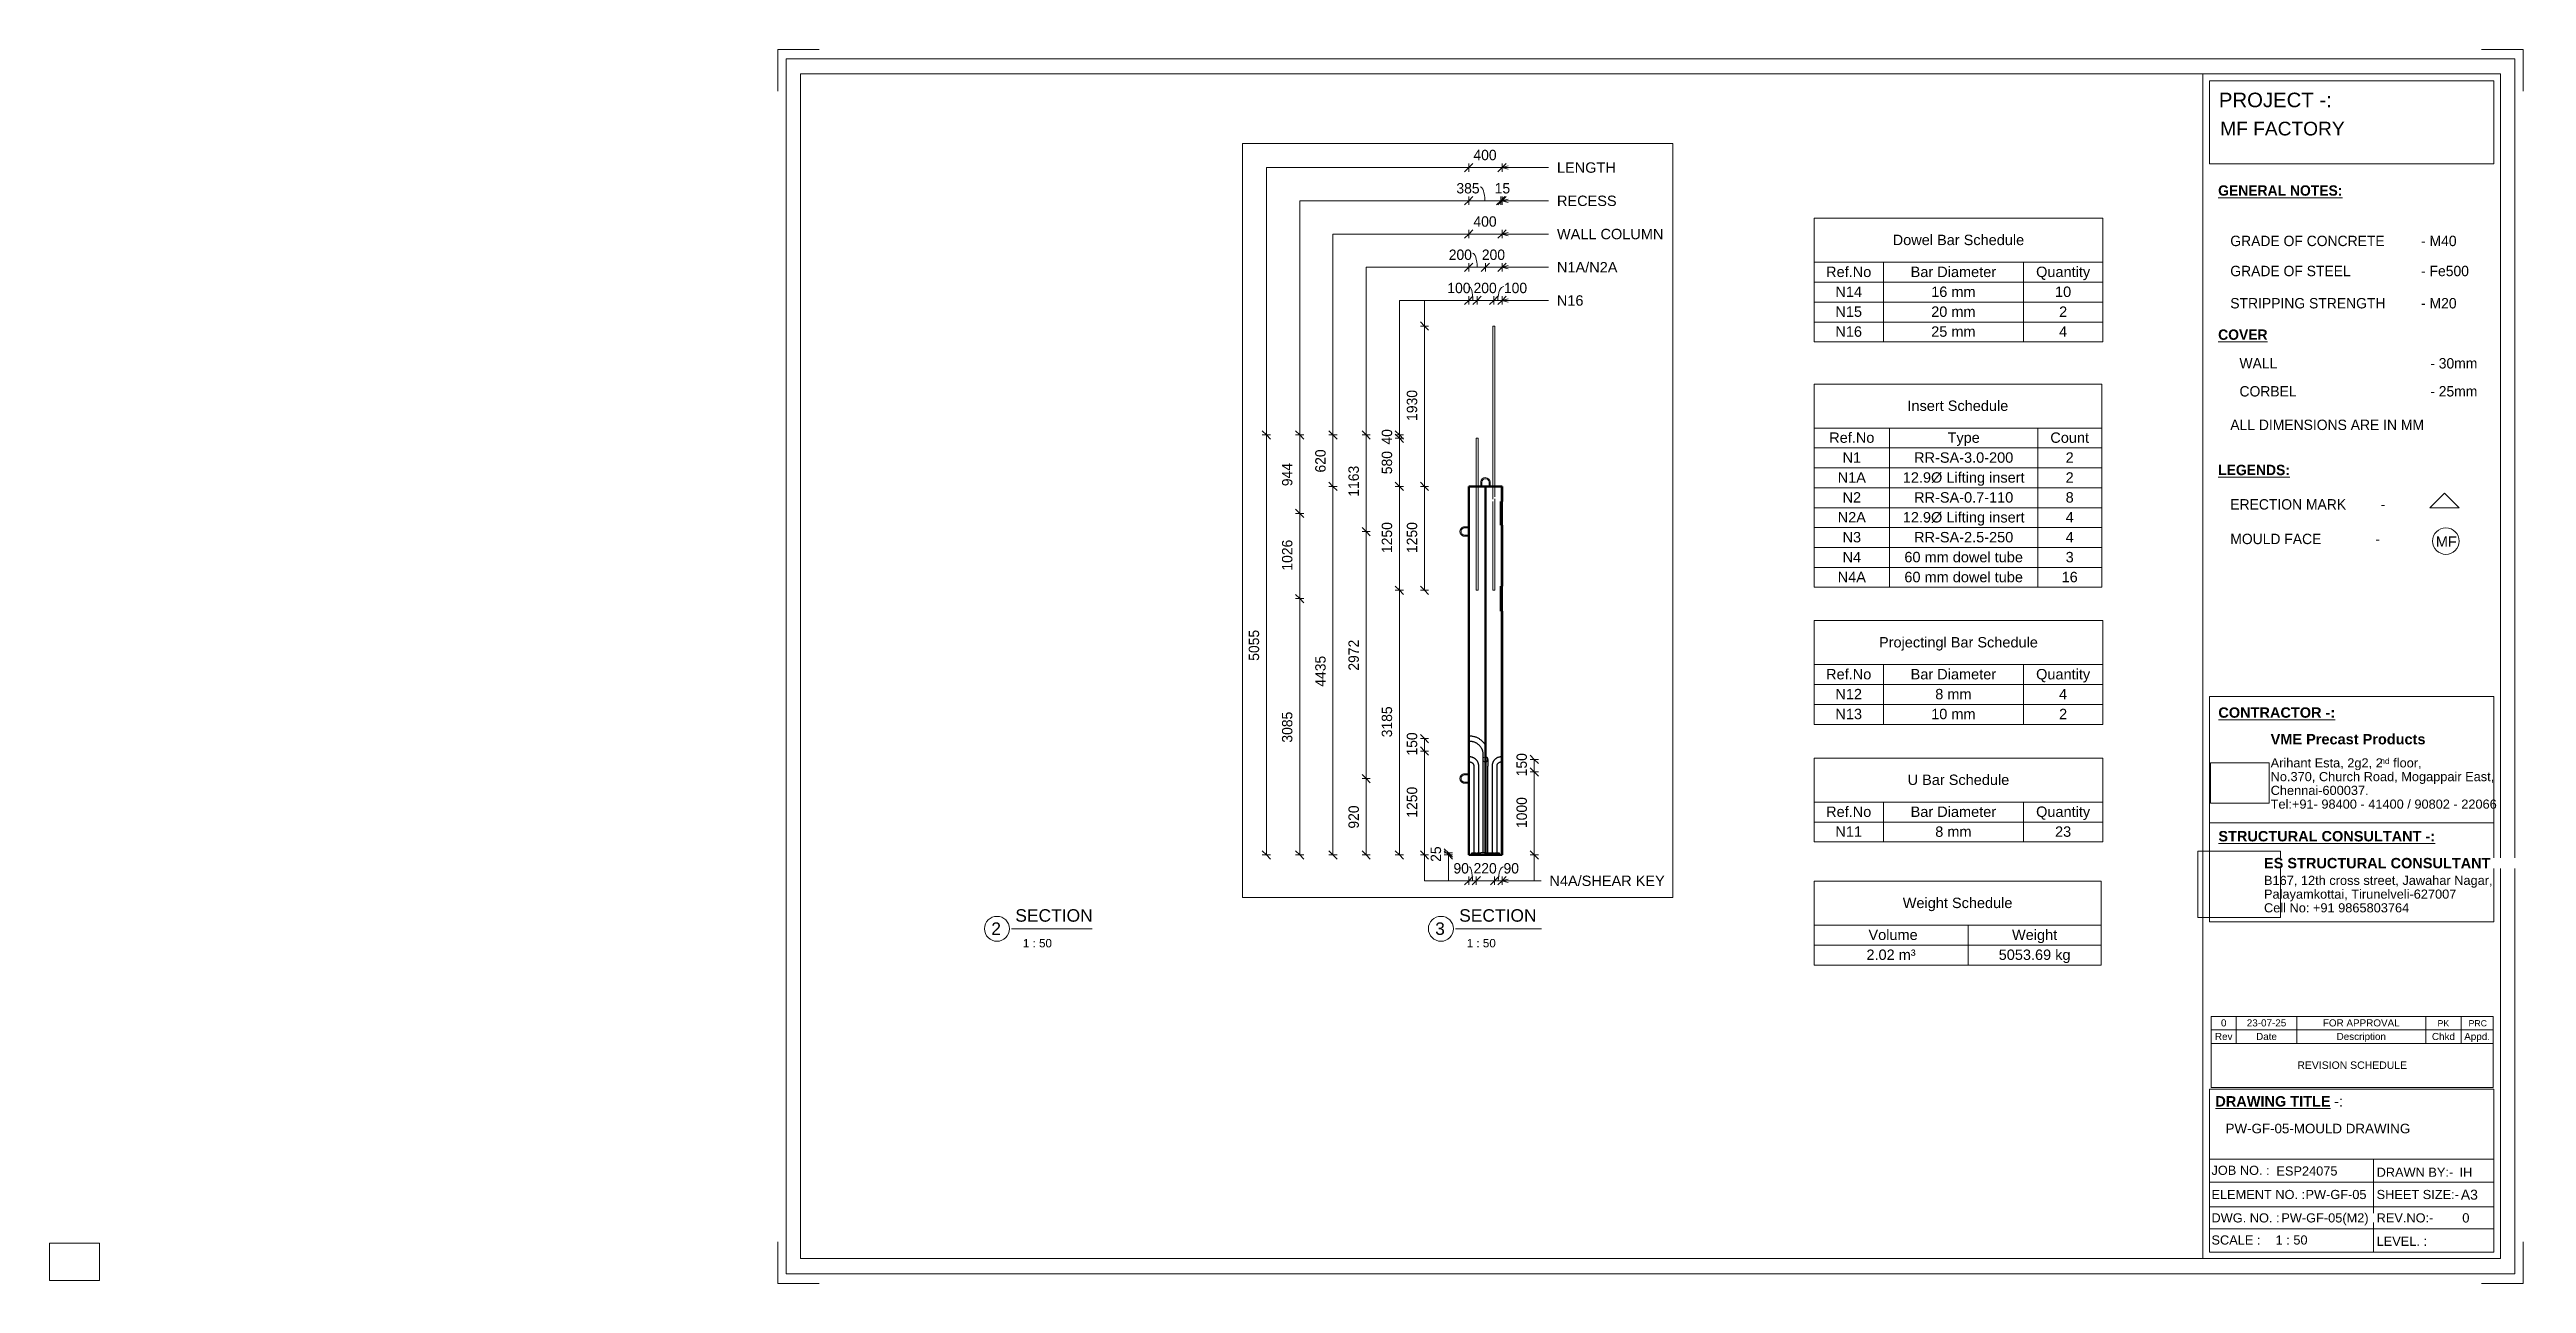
# Paper-space layout 'Layout1' of a CAD drawing. Header units: millimetres. Extents: x 0 to 596, y -1 to 296.
# The model-space entities are those that its viewports show. They can reach past a viewport. Long polylines and large blocks are cut down to what shows.
import ezdxf

# ---------------------------------------------------------------- set-up
doc = ezdxf.new("R2010")
doc.units = ezdxf.units.MM
doc.linetypes.add('Dash', pattern=[6.36, 3.18, -3.18])
for name, color, linetype, lineweight in [('A-ANNO-DIMS', 211, 'Continuous', 9), ('A-ANNO-DIMS-50', 211, 'Continuous', 9), ('A-DETL-MBND', 5, 'Continuous', 18), ('A-DETL-THIN', 151, 'Continuous', 18), ('A-GENM', 13, 'Continuous', 18), ('A-WALL', 113, 'Continuous', 25), ('A-WALL-HDLN', 110, 'Dash', 25), ('G-ANNO-SCHD', 231, 'Continuous', 9), ('G-ANNO-TEXT', 231, 'Continuous', 9), ('G-ANNO-TTLB', 6, 'Continuous', 9), ('G-ANNO-TTLB-MEDM', 33, 'Continuous', 9), ('G-ANNO-TTLB-THIN', 151, 'Continuous', 9), ('S-RBAR', 171, 'Continuous', 18)]:
    doc.layers.add(name, color=color, linetype=linetype, lineweight=lineweight)
doc.layers.add('G-ANNO-NPLT', color=191, linetype='Continuous')
doc.styles.add('Arial', font='arial.ttf', dxfattribs={"height": 125})
doc.styles.add('Arial_1', font='arial.ttf', dxfattribs={"height": 3.5})
doc.styles.add('Arial_10', font='arial.ttf', dxfattribs={"height": 1.8})
doc.styles.add('Arial_11', font='arial.ttf', dxfattribs={"height": 1.7})
doc.styles.add('Arial_12', font='arial.ttf', dxfattribs={"height": 2})
doc.styles.add('Arial_13', font='arial.ttf', dxfattribs={"height": 3})
doc.styles.add('Arial_2', font='arial.ttf', dxfattribs={"height": 2.2})
doc.styles.add('Arial_3', font='arial.ttf', dxfattribs={"height": 2.4})
doc.styles.add('Arial_4', font='arial.ttf', dxfattribs={"height": 2.5})
doc.styles.add('Arial_5', font='arial.ttf', dxfattribs={"height": 1.42976})
doc.styles.add('Arial_6', font='arial.ttf', dxfattribs={"height": 2.25})
doc.styles.add('Arial_7', font='arial.ttf', dxfattribs={"height": 3.3})
doc.styles.add('Arial_8', font='arial.ttf', dxfattribs={"height": 2.3})
doc.styles.add('Arial_9', font='arial.ttf', dxfattribs={"height": 1.5})
doc.styles.add('Arial_B', font='arialbd.ttf', dxfattribs={"height": 2.5})
doc.styles.add('Nirmala UI Semilight', font='NirmalaS.ttf', dxfattribs={"height": 125})
doc.styles.add('Nirmala UI Semilight_1', font='NirmalaS.ttf', dxfattribs={"height": 2.5})
doc.styles.add('Nirmala UI Semilight_B', font='', dxfattribs={"height": 2.5})
doc.styles.get('Nirmala UI Semilight_B').set_extended_font_data('Nirmala UI Semilight', bold=True)
doc.dimstyles.new('Arrow_Filled_-_2_5_NI_UI', dxfattribs={"dimscale": 304.8, "dimtxt": 130.920493, "dimasz": 0.328084, "dimexe": 0.164042, "dimexo": 0.0625, "dimgap": 0.164042, "dimtad": 1, "dimdec": 4, "dimzin": 0, "dimdsep": 46, "dimtxsty": 'Nirmala UI Semilight', "dimblk1": 'OBLIQUE', "dimblk2": 'OBLIQUE', "dimsah": 1, "dimcen": 0.09, "dimazin": 0, "dimtfac": 1, "dimtdec": 4, "dimtix": 1, "dimtmove": 0, "dimatfit": 3, "dimfxl": 0.164042, "dimfxlon": 1, "dimtvp": 1, "dimtolj": 1, "dimtzin": 0, "dimarcsym": 2})
doc.dimstyles.new('Arrow_Filled_-_2_5_NI_UI_2', dxfattribs={"dimscale": 304.8, "dimtxt": 130.920493, "dimasz": 0.328084, "dimexe": 0.164042, "dimexo": 0.0625, "dimgap": 0.164042, "dimtad": 1, "dimdec": 4, "dimzin": 0, "dimdsep": 46, "dimtxsty": 'Nirmala UI Semilight', "dimblk1": 'OBLIQUE', "dimblk2": 'OBLIQUE', "dimsah": 1, "dimcen": 0.09, "dimazin": 0, "dimtfac": 1, "dimtdec": 4, "dimtix": 1, "dimtmove": 1, "dimatfit": 3, "dimfxl": 0.164042, "dimfxlon": 1, "dimtvp": 1, "dimtolj": 1, "dimtzin": 0, "dimarcsym": 2})
picture_1 = doc.add_image_def('image1.jpg', size_in_pixel=(996, 686))
picture_2 = doc.add_image_def('image2.jpg', size_in_pixel=(1600, 1280))

psp = doc.layouts.get("Layout1")

msp = doc.modelspace()

# ---------------------------------------------------------------- texts
at = {"layer": 'G-ANNO-TEXT', "color": 7, "char_height": 125, "attachment_point": 1, "rotation": 359.99969898, "style": 'Arial'}
for s, insert, width in [('LENGTH', (26706.25335, 6940.11321), 857.805625), ('RECESS', (26706.24915, 6540.11321), 865.8225), ('WALL COLUMN', (26706.24495, 6140.11321), 1551.2653125), ('N1A/N2A', (26706.24705, 5740.11321), 877.8478125), ('N16', (26705.01231, 5340.40831), 384.81), ('N4A/SHEAR KEY', (26615.37288, -1643.43369), 1675.526875)]:
    msp.add_mtext(s, dxfattribs=dict(at, insert=insert, width=width))

# ---------------------------------------------------------------- blocks, each defined once
blk = doc.blocks.new('ES-Landscape-A3 - ES-Landscape-A3-502445-PW-GF-05-MOULD DRAWING')
at = {"layer": 'G-ANNO-TTLB'}
for p, q in [((175.24, 296.27), (185.24, 296.27)), ((175.24, 296.27), (175.24, 286.27)), ((595.24, 296.27), (585.24, 296.27)), ((595.24, 296.27), (595.24, 286.27)), ((519.77, 140.54), (588.2, 140.54)), ((519.77, 86.33), (519.77, 140.54)), ((588.2, 86.33), (588.2, 140.54)), ((519.77, 110.14), (588.2, 110.14)), ((519.77, 6.78), (519.77, 46.03)), ((588.2, 6.78), (588.2, 46.03)), ((559.23, 29.2), (559.23, 6.78)), ((175.24, -0.73), (175.24, 9.27)), ((595.24, -0.73), (595.24, 9.27)), ((175.24, -0.73), (185.24, -0.73)), ((595.24, -0.73), (585.24, -0.73))]:
    blk.add_line(p, q, dxfattribs=at)
at = {"layer": 'G-ANNO-TTLB-MEDM'}
for p, q in [((180.73, 290.44), (180.73, 5.31)), ((180.73, 290.44), (589.79, 290.44)), ((518.17, 290.44), (518.17, 5.31)), ((519.77, 268.77), (519.77, 288.77)), ((519.77, 288.77), (588.2, 288.77)), ((588.2, 288.77), (588.2, 268.77)), ((589.79, 290.44), (589.79, 5.31)), ((588.2, 268.77), (519.77, 268.77)), ((519.77, 86.33), (588.2, 86.33)), ((519.77, 6.78), (588.2, 6.78)), ((180.73, 5.31), (589.79, 5.31))]:
    blk.add_line(p, q, dxfattribs=at)
at = {"layer": 'G-ANNO-TTLB-THIN'}
for p, q in [((177.29, 294.03), (177.29, 1.56)), ((593.23, 294.03), (177.29, 294.03)), ((593.23, 1.56), (593.23, 294.03)), ((519.77, 46.03), (588.2, 46.03)), ((519.77, 29.2), (588.2, 29.2)), ((519.77, 23.64), (588.2, 23.64)), ((519.77, 17.68), (588.2, 17.68)), ((519.77, 12.43), (588.2, 12.43)), ((177.29, 1.56), (593.23, 1.56))]:
    blk.add_line(p, q, dxfattribs=at)
at = {"layer": 'G-ANNO-TTLB', "insert": (534.5, 131.53), "char_height": 2.5, "width": 45.135, "attachment_point": 1, "style": 'Arial_B', "bg_fill": 3, "box_fill_scale": 0, "bg_fill_color": 256, "bg_fill_true_color": 3254780160, "bg_fill_transparency": 256}
blk.add_mtext('VME Precast Products', dxfattribs=at)
at = {"layer": 'G-ANNO-TTLB', "attachment_point": 1}
for s, insert, char_height, width, style in [('Arihant Esta, 2g2, 2', (534.5, 125.68), 2.2, 31.9873, 'Arial_2'), ('nd', (560.89, 125.72), 1.43, 2.7257, 'Arial_5'), (' floor,', (563.14, 125.68), 2.2, 9.1392, 'Arial_2'), ('No.370, Church Road, Mogappair East,', (534.5, 122.37), 2.2, 63.4135, 'Arial_2'), ('Tel:+91- 98400 - 41400 / 90802 - 22066 ', (534.5, 115.75), 2.2, 65.2574, 'Arial_2'), ('Chennai-600037.', (534.5, 119.06), 2.2, 27.6582, 'Arial_2'), ('Cell No: +91 9865803764', (532.9, 90.79), 2.2, 41.0464, 'Arial_2'), ('Palayamkottai, Tirunelveli-627007', (532.9, 94.09), 2.2, 54.4346, 'Arial_2'), ('JOB NO. :', (520.26, 27.61), 2.2, 16.5949, 'Arial_2'), ('DRAWN BY:-', (560, 27.14), 2.2, 21.7257, 'Arial_2'), ('ELEMENT NO. :', (520.26, 21.79), 2.2, 26.5359, 'Arial_2'), ('SHEET SIZE:-', (560, 21.79), 2.2, 23.2489, 'Arial_2'), ('DWG. NO. :', (520.26, 16.16), 2.2, 19.481, 'Arial_2'), ('REV.NO:-', (560, 16.16), 2.2, 16.0338, 'Arial_2'), ('SCALE :', (520.26, 10.84), 2.2, 13.8692, 'Arial_2'), ('LEVEL. :', (560, 10.53), 2.2, 14.3502, 'Arial_2')]:
    blk.add_mtext(s, dxfattribs=dict(at, insert=insert, char_height=char_height, width=width, style=style))
at = {"layer": 'G-ANNO-TTLB'}
image = blk.add_image(picture_1, insert=(520, 114.84), size_in_units=(14.11, 9.72), dxfattribs=at)
image.dxf.flags = 7
image = blk.add_image(picture_2, insert=(516.95, 87.39), size_in_units=(19.92, 15.93), dxfattribs=at)
image.dxf.flags = 7
at = {"layer": 'G-ANNO-TTLB', "attachment_point": 1, "bg_fill": 3, "box_fill_scale": 0, "bg_fill_color": 256, "bg_fill_true_color": 3254780160, "bg_fill_transparency": 256}
for s, insert, char_height, width, style in [('PROJECT -:', (522.05, 285.89), 3.5, 33.3502, 'Arial_1'), ('\\LCONTRACTOR -:', (521.92, 137.94), 2.5, 33.9114, 'Arial_B'), ('\\LSTRUCTURAL CONSULTANT -:', (521.92, 108.18), 2.5, 62.8523, 'Arial_B'), ('ES STRUCTURAL CONSULTANT', (532.9, 101.7), 2.5, 65.6582, 'Arial_B'), ('\\LDRAWING TITLE', (521.19, 44.36), 2.5, 33.4304, 'Arial_B'), ('A3', (580.27, 21.84), 2.4, 4.9705, 'Arial_3')]:
    blk.add_mtext(s, dxfattribs=dict(at, insert=insert, char_height=char_height, width=width, style=style))
at = {"layer": 'G-ANNO-TTLB', "insert": (532.9, 97.4), "char_height": 2.2, "width": 65.1772, "attachment_point": 1, "style": 'Arial_2'}
blk.add_mtext('B167, 12th cross street, Jawahar Nagar,', dxfattribs=at)
at = {"layer": 'G-ANNO-TTLB', "insert": (548.78, 44.36), "char_height": 2.5, "width": 1.2025, "attachment_point": 1, "style": 'Arial_B', "bg_fill": 3, "box_fill_scale": 0, "bg_fill_color": 256, "bg_fill_true_color": 3254780160, "bg_fill_transparency": 256}
blk.add_mtext('\\fArial|b1|i0|c0|p34|; ', dxfattribs=at)
at = {"layer": 'G-ANNO-TTLB', "insert": (549.77, 44.36), "char_height": 2.5, "width": 2.6456, "attachment_point": 1, "style": 'Arial_4', "bg_fill": 3, "box_fill_scale": 0, "bg_fill_color": 256, "bg_fill_true_color": 3254780160, "bg_fill_transparency": 256}
blk.add_mtext('-:', dxfattribs=at)
blk = doc.blocks.new('Viewport - M_View Title-1040-PW-GF-05-MOULD DRAWING')
at = {"layer": 'G-ANNO-TTLB'}
for start, end in [(360, 180), (180, 0)]:
    blk.add_arc((-3.5, 0), 3, start, end, dxfattribs=at)
blk = doc.blocks.new('12_7Ø_ Lifting Insert_COLUMN - 12_9Ø Lifting insert-1653057-Elevation Right2')
at = {"layer": 'A-GENM'}
for p, q in [((20064.57, 2553.35), (20014.57, 2553.35)), ((20014.57, 2540.65), (20064.57, 2540.65)), ((20064.57, 2453.35), (20014.57, 2453.35)), ((20014.57, 2440.65), (20064.57, 2440.65))]:
    blk.add_line(p, q, dxfattribs=at)
at = {"layer": 'A-GENM', "flags": 128}
for points in [[(20014.57, 2553.35), (20012.32, 2553.3), (20010.07, 2553.17), (20007.82, 2552.94), (20005.59, 2552.63), (20003.37, 2552.23), (20001.17, 2551.73), (19999, 2551.16), (19996.84, 2550.49), (19994.72, 2549.74), (19992.63, 2548.9), (19990.57, 2547.98), (19988.55, 2546.98), (19986.57, 2545.9), (19984.64, 2544.74), (19982.75, 2543.51), (19980.92, 2542.2), (19979.14, 2540.82), (19977.41, 2539.36), (19975.75, 2537.84), (19974.15, 2536.26), (19972.61, 2534.61), (19971.14, 2532.9), (19969.74, 2531.14), (19968.41, 2529.32), (19967.15, 2527.45), (19965.97, 2525.53), (19964.87, 2523.56), (19963.85, 2521.55), (19962.91, 2519.5), (19962.05, 2517.42), (19961.27, 2515.3), (19960.59, 2513.16), (19959.98, 2510.98), (19959.47, 2508.79), (19959.04, 2506.58), (19958.7, 2504.35), (19958.45, 2502.11), (19958.29, 2499.86), (19958.22, 2497.61), (19958.24, 2495.35), (19958.35, 2493.1), (19958.56, 2490.86), (19958.85, 2488.62), (19959.23, 2486.4), (19959.69, 2484.2), (19960.25, 2482.01), (19960.89, 2479.85), (19961.62, 2477.72), (19962.43, 2475.62), (19963.33, 2473.55), (19964.31, 2471.52), (19965.37, 2469.53), (19966.51, 2467.58), (19967.72, 2465.69), (19969.01, 2463.84), (19970.37, 2462.04), (19971.81, 2460.3), (19973.31, 2458.62), (19974.88, 2457), (19976.51, 2455.45), (19978.2, 2453.96), (19979.95, 2452.54), (19981.76, 2451.19), (19983.61, 2449.91), (19985.52, 2448.71), (19987.48, 2447.59), (19989.47, 2446.55), (19991.51, 2445.58), (19993.58, 2444.7), (19995.69, 2443.91), (19997.83, 2443.19), (20000, 2442.57), (20002.18, 2442.03), (20004.39, 2441.58), (20006.62, 2441.21), (20008.85, 2440.94), (20011.1, 2440.76), (20013.35, 2440.66), (20014.57, 2440.65)], [(20014.57, 2453.35), (19996.17, 2457.42), (19981.2, 2468.87), (19972.45, 2485.56), (19971.55, 2504.38), (19978.67, 2521.83), (19992.48, 2534.65), (20010.41, 2540.45), (20014.57, 2540.65)]]:
    blk.add_lwpolyline(points, dxfattribs=at)
blk = doc.blocks.new('12_7Ø_ Lifting Insert_COLUMN - 12_9Ø Lifting insert-V1-Elevation Right2')
at = {"layer": 'A-GENM'}
for p, q in [((20208.22, 3090), (20208.22, 3040)), ((20220.92, 3040), (20220.92, 3090)), ((20308.22, 3090), (20308.22, 3040)), ((20320.92, 3040), (20320.92, 3090))]:
    blk.add_line(p, q, dxfattribs=at)
at = {"layer": 'A-GENM', "flags": 128}
for points in [[(20320.92, 3090), (20316.84, 3111.06), (20305.18, 3129.07), (20287.64, 3141.41), (20266.75, 3146.31), (20245.55, 3143.04), (20227.11, 3132.09), (20214.09, 3115.04), (20208.39, 3094.36), (20208.22, 3090)], [(20220.92, 3090), (20224.99, 3108.4), (20236.43, 3123.37), (20253.13, 3132.12), (20271.95, 3133.02), (20289.4, 3125.9), (20302.22, 3112.09), (20308.02, 3094.16), (20308.22, 3090)]]:
    blk.add_lwpolyline(points, dxfattribs=at)
blk = doc.blocks.new('DIMBLOCK25-Elevation Right2')
at = {"layer": 'A-ANNO-DIMS-50'}
for p, q in [((25845.32, 5677.98), (25895.32, 5727.98)), ((25845.32, 5677.98), (25845.32, 5727.98)), ((26045.32, 5677.98), (26095.32, 5727.98)), ((26045.32, 5677.98), (26045.32, 5727.98)), ((25845.32, 5677.98), (25795.32, 5627.98)), ((26045.32, 5677.98), (25845.32, 5677.98)), ((25845.32, 5677.98), (25845.32, 5627.98)), ((26045.32, 5677.98), (25995.32, 5627.98)), ((26045.32, 5677.98), (26045.32, 5627.98))]:
    blk.add_line(p, q, dxfattribs=at)
at = {"layer": 'A-ANNO-DIMS-50', "color": 0, "insert": (25802.5, 5891.07), "char_height": 125, "width": 342.7737, "attachment_point": 1, "line_spacing_factor": 1.142579, "style": 'Nirmala UI Semilight'}
blk.add_mtext('200', dxfattribs=at)
blk = doc.blocks.new('_Oblique')
at = {"color": 0, "linetype": 'ByBlock', "lineweight": -2}
blk.add_line((-0.5, -0.5), (0.5, 0.5), dxfattribs=at)
blk = doc.blocks.new('DIMBLOCK26-Elevation Right2')
at = {"layer": 'A-ANNO-DIMS-50'}
for p, q in [((25645.32, 5677.98), (25695.32, 5727.98)), ((25645.32, 5677.98), (25645.32, 5727.98)), ((25845.32, 5677.98), (25895.32, 5727.98)), ((25845.32, 5677.98), (25845.32, 5727.98)), ((25645.32, 5677.98), (25595.32, 5627.98)), ((25845.32, 5677.98), (25645.32, 5677.98)), ((25645.32, 5677.98), (25645.32, 5627.98)), ((25845.32, 5677.98), (25795.32, 5627.98)), ((25845.32, 5677.98), (25845.32, 5627.98))]:
    blk.add_line(p, q, dxfattribs=at)
blk.add_ellipse((25690.02, 5677.98), major_axis=(0, 169.02), ratio=0.327176, start_param=4.712389, end_param=6.283185, dxfattribs=at)
at = {"layer": 'A-ANNO-DIMS-50', "color": 0, "insert": (25404.38, 5891.07), "char_height": 125, "width": 342.7737, "attachment_point": 1, "line_spacing_factor": 1.142579, "style": 'Nirmala UI Semilight'}
blk.add_mtext('200', dxfattribs=at)
blk = doc.blocks.new('DIMBLOCK27-Elevation Right2')
at = {"layer": 'A-ANNO-DIMS-50'}
for p, q in [((25645.32, 6077.98), (25695.32, 6127.98)), ((25645.32, 6077.98), (25645.32, 6127.98)), ((26045.32, 6077.98), (26095.32, 6127.98)), ((26045.32, 6077.98), (26045.32, 6127.98)), ((25645.32, 6077.98), (25595.32, 6027.98)), ((26045.32, 6077.98), (25645.32, 6077.98)), ((25645.32, 6077.98), (25645.32, 6027.98)), ((26045.32, 6077.98), (25995.32, 6027.98)), ((26045.32, 6077.98), (26045.32, 6027.98))]:
    blk.add_line(p, q, dxfattribs=at)
at = {"layer": 'A-ANNO-DIMS-50', "color": 0, "insert": (25701.31, 6291.07), "char_height": 125, "width": 345.6301, "attachment_point": 1, "line_spacing_factor": 1.142579, "style": 'Nirmala UI Semilight'}
blk.add_mtext('400', dxfattribs=at)
blk = doc.blocks.new('DIMBLOCK28-Elevation Right2')
at = {"layer": 'A-ANNO-DIMS-50'}
for p, q in [((26030.36, 6477.98), (26080.36, 6527.98)), ((26030.36, 6477.98), (26030.36, 6527.98)), ((26045.32, 6477.98), (26095.32, 6527.98)), ((26045.32, 6477.98), (26045.32, 6527.98)), ((26030.36, 6477.98), (25980.36, 6427.98)), ((26045.32, 6477.98), (25995.32, 6427.98)), ((26045.32, 6477.98), (26030.36, 6477.98)), ((26030.36, 6477.98), (26030.36, 6427.98)), ((26045.32, 6477.98), (26045.32, 6427.98))]:
    blk.add_line(p, q, dxfattribs=at)
at = {"layer": 'A-ANNO-DIMS-50', "color": 0, "insert": (25956.91, 6691.07), "char_height": 125, "width": 194.2384, "attachment_point": 1, "line_spacing_factor": 1.142579, "style": 'Nirmala UI Semilight'}
blk.add_mtext('15', dxfattribs=at)
blk = doc.blocks.new('DIMBLOCK29-Elevation Right2')
at = {"layer": 'A-ANNO-DIMS-50'}
for p, q in [((25645.32, 6477.98), (25695.32, 6527.98)), ((25645.32, 6477.98), (25645.32, 6527.98)), ((26030.36, 6477.98), (26080.36, 6527.98)), ((26030.36, 6477.98), (26030.36, 6527.98)), ((25645.32, 6477.98), (25595.32, 6427.98)), ((26030.36, 6477.98), (25645.32, 6477.98)), ((25645.32, 6477.98), (25645.32, 6427.98)), ((26030.36, 6477.98), (25980.36, 6427.98)), ((26030.36, 6477.98), (26030.36, 6427.98))]:
    blk.add_line(p, q, dxfattribs=at)
blk.add_ellipse((25782.16, 6477.98), major_axis=(0, 169.02), ratio=0.329458, start_param=4.712389, end_param=6.283185, dxfattribs=at)
at = {"layer": 'A-ANNO-DIMS-50', "color": 0, "insert": (25496.51, 6691.07), "char_height": 125, "width": 342.7737, "attachment_point": 1, "line_spacing_factor": 1.142579, "style": 'Nirmala UI Semilight'}
blk.add_mtext('385', dxfattribs=at)
blk = doc.blocks.new('DIMBLOCK30-Elevation Right2')
at = {"layer": 'A-ANNO-DIMS-50'}
for p, q in [((25645.32, 6877.98), (25695.32, 6927.98)), ((25645.32, 6877.98), (25645.32, 6927.98)), ((26045.32, 6877.98), (26095.32, 6927.98)), ((26045.32, 6877.98), (26045.32, 6927.98)), ((25645.32, 6877.98), (25595.32, 6827.98)), ((26045.32, 6877.98), (25645.32, 6877.98)), ((25645.32, 6877.98), (25645.32, 6827.98)), ((26045.32, 6877.98), (25995.32, 6827.98)), ((26045.32, 6877.98), (26045.32, 6827.98))]:
    blk.add_line(p, q, dxfattribs=at)
at = {"layer": 'A-ANNO-DIMS-50', "color": 0, "insert": (25701.31, 7091.07), "char_height": 125, "width": 345.6301, "attachment_point": 1, "line_spacing_factor": 1.142579, "style": 'Nirmala UI Semilight'}
blk.add_mtext('400', dxfattribs=at)
blk = doc.blocks.new('DIMBLOCK31-Elevation Right2')
at = {"layer": 'A-ANNO-DIMS-50'}
for p, q in [((24810.64, 1790), (24760.64, 1840)), ((24810.64, 1790), (24760.64, 1790)), ((24810.64, -1395), (24810.64, 1790)), ((24810.64, 1790), (24860.64, 1740)), ((24810.64, 1790), (24860.64, 1790)), ((24810.64, -1395), (24760.64, -1345)), ((24810.64, -1395), (24760.64, -1395)), ((24810.64, -1395), (24860.64, -1445)), ((24810.64, -1395), (24860.64, -1395))]:
    blk.add_line(p, q, dxfattribs=at)
at = {"layer": 'A-ANNO-DIMS-50', "color": 0, "insert": (24597.55, 21.35), "char_height": 125, "width": 422.7542, "attachment_point": 1, "rotation": 90, "line_spacing_factor": 1.142579, "style": 'Nirmala UI Semilight'}
blk.add_mtext('3185', dxfattribs=at)
blk = doc.blocks.new('DIMBLOCK32-Elevation Right2')
at = {"layer": 'A-ANNO-DIMS-50'}
for p, q in [((24810.64, 3040), (24760.64, 3090)), ((24810.64, 3040), (24760.64, 3040)), ((24810.64, 1790), (24810.64, 3040)), ((24810.64, 3040), (24860.64, 2990)), ((24810.64, 3040), (24860.64, 3040)), ((24810.64, 1790), (24760.64, 1840)), ((24810.64, 1790), (24760.64, 1790)), ((24810.64, 1790), (24860.64, 1740)), ((24810.64, 1790), (24860.64, 1790))]:
    blk.add_line(p, q, dxfattribs=at)
at = {"layer": 'A-ANNO-DIMS-50', "color": 0, "insert": (24597.55, 2238.85), "char_height": 125, "width": 422.7542, "attachment_point": 1, "rotation": 90, "line_spacing_factor": 1.142579, "style": 'Nirmala UI Semilight'}
blk.add_mtext('1250', dxfattribs=at)
blk = doc.blocks.new('DIMBLOCK33-Elevation Right2')
at = {"layer": 'A-ANNO-DIMS-50'}
for p, q in [((24810.64, 3620), (24760.64, 3670)), ((24810.64, 3620), (24760.64, 3620)), ((24810.64, 3040), (24810.64, 3620)), ((24810.64, 3620), (24860.64, 3570)), ((24810.64, 3620), (24860.64, 3620)), ((24810.64, 3040), (24760.64, 3090)), ((24810.64, 3040), (24760.64, 3040)), ((24810.64, 3040), (24860.64, 2990)), ((24810.64, 3040), (24860.64, 3040))]:
    blk.add_line(p, q, dxfattribs=at)
at = {"layer": 'A-ANNO-DIMS-50', "color": 0, "insert": (24597.55, 3187.18), "char_height": 125, "width": 342.7737, "attachment_point": 1, "rotation": 90, "line_spacing_factor": 1.142579, "style": 'Nirmala UI Semilight'}
blk.add_mtext('580', dxfattribs=at)
blk = doc.blocks.new('DIMBLOCK34-Elevation Right2')
at = {"layer": 'A-ANNO-DIMS-50'}
for p, q in [((24810.64, 3660), (24760.64, 3710)), ((24810.64, 3620), (24760.64, 3670)), ((24810.64, 3660), (24760.64, 3660)), ((24810.64, 3620), (24810.64, 3660)), ((24810.64, 3660), (24860.64, 3610)), ((24810.64, 3660), (24860.64, 3660)), ((24810.64, 3620), (24760.64, 3620)), ((24810.64, 3620), (24860.64, 3570)), ((24810.64, 3620), (24860.64, 3620))]:
    blk.add_line(p, q, dxfattribs=at)
at = {"layer": 'A-ANNO-DIMS-50', "color": 0, "insert": (24597.55, 3543.59), "char_height": 125, "width": 231.3722, "attachment_point": 1, "rotation": 90, "line_spacing_factor": 1.142579, "style": 'Nirmala UI Semilight'}
blk.add_mtext('40', dxfattribs=at)
blk = doc.blocks.new('DIMBLOCK35-Elevation Right2')
at = {"layer": 'A-ANNO-DIMS-50'}
for p, q in [((24410.64, -475), (24360.64, -425)), ((24410.64, -475), (24360.64, -475)), ((24410.64, -1395), (24410.64, -475)), ((24410.64, -475), (24460.64, -525)), ((24410.64, -475), (24460.64, -475)), ((24410.64, -1395), (24360.64, -1345)), ((24410.64, -1395), (24360.64, -1395)), ((24410.64, -1395), (24460.64, -1445)), ((24410.64, -1395), (24460.64, -1395))]:
    blk.add_line(p, q, dxfattribs=at)
at = {"layer": 'A-ANNO-DIMS-50', "color": 0, "insert": (24197.55, -1077.82), "char_height": 125, "width": 342.7737, "attachment_point": 1, "rotation": 90, "line_spacing_factor": 1.142579, "style": 'Nirmala UI Semilight'}
blk.add_mtext('920', dxfattribs=at)
blk = doc.blocks.new('DIMBLOCK36-Elevation Right2')
at = {"layer": 'A-ANNO-DIMS-50'}
for p, q in [((24410.64, 2497), (24360.64, 2547)), ((24410.64, 2497), (24360.64, 2497)), ((24410.64, -475), (24410.64, 2497)), ((24410.64, 2497), (24460.64, 2447)), ((24410.64, 2497), (24460.64, 2497)), ((24410.64, -475), (24360.64, -425)), ((24410.64, -475), (24360.64, -475)), ((24410.64, -475), (24460.64, -525)), ((24410.64, -475), (24460.64, -475))]:
    blk.add_line(p, q, dxfattribs=at)
at = {"layer": 'A-ANNO-DIMS-50', "color": 0, "insert": (24197.55, 822.95), "char_height": 125, "width": 451.3186, "attachment_point": 1, "rotation": 90, "line_spacing_factor": 1.142579, "style": 'Nirmala UI Semilight'}
blk.add_mtext('2972', dxfattribs=at)
blk = doc.blocks.new('DIMBLOCK37-Elevation Right2')
at = {"layer": 'A-ANNO-DIMS-50'}
for p, q in [((24410.64, 3660), (24360.64, 3710)), ((24410.64, 3660), (24360.64, 3660)), ((24410.64, 2497), (24410.64, 3660)), ((24410.64, 3660), (24460.64, 3610)), ((24410.64, 3660), (24460.64, 3660)), ((24410.64, 2497), (24360.64, 2547)), ((24410.64, 2497), (24360.64, 2497)), ((24410.64, 2497), (24460.64, 2447)), ((24410.64, 2497), (24460.64, 2497))]:
    blk.add_line(p, q, dxfattribs=at)
at = {"layer": 'A-ANNO-DIMS-50', "color": 0, "insert": (24197.55, 2916.63), "char_height": 125, "width": 388.4768, "attachment_point": 1, "rotation": 90, "line_spacing_factor": 1.142579, "style": 'Nirmala UI Semilight'}
blk.add_mtext('1163', dxfattribs=at)
blk = doc.blocks.new('DIMBLOCK38-Elevation Right2')
at = {"layer": 'A-ANNO-DIMS-50'}
for p, q in [((24010.64, 3040), (23960.64, 3090)), ((24010.64, 3040), (23960.64, 3040)), ((24010.64, -1395), (24010.64, 3040)), ((24010.64, 3040), (24060.64, 2990)), ((24010.64, 3040), (24060.64, 3040)), ((24010.64, -1395), (23960.64, -1345)), ((24010.64, -1395), (23960.64, -1395)), ((24010.64, -1395), (24060.64, -1445)), ((24010.64, -1395), (24060.64, -1395))]:
    blk.add_line(p, q, dxfattribs=at)
at = {"layer": 'A-ANNO-DIMS-50', "color": 0, "insert": (23797.55, 629.69), "char_height": 125, "width": 462.7444, "attachment_point": 1, "rotation": 90, "line_spacing_factor": 1.142579, "style": 'Nirmala UI Semilight'}
blk.add_mtext('4435', dxfattribs=at)
blk = doc.blocks.new('DIMBLOCK39-Elevation Right2')
at = {"layer": 'A-ANNO-DIMS-50'}
for p, q in [((24010.64, 3660), (23960.64, 3710)), ((24010.64, 3660), (23960.64, 3660)), ((24010.64, 3040), (24010.64, 3660)), ((24010.64, 3660), (24060.64, 3610)), ((24010.64, 3660), (24060.64, 3660)), ((24010.64, 3040), (23960.64, 3090)), ((24010.64, 3040), (23960.64, 3040)), ((24010.64, 3040), (24060.64, 2990)), ((24010.64, 3040), (24060.64, 3040))]:
    blk.add_line(p, q, dxfattribs=at)
at = {"layer": 'A-ANNO-DIMS-50', "color": 0, "insert": (23797.55, 3207.18), "char_height": 125, "width": 342.7737, "attachment_point": 1, "rotation": 90, "line_spacing_factor": 1.142579, "style": 'Nirmala UI Semilight'}
blk.add_mtext('620', dxfattribs=at)
blk = doc.blocks.new('DIMBLOCK40-Elevation Right2')
at = {"layer": 'A-ANNO-DIMS-50'}
for p, q in [((23610.64, 1689.72), (23560.64, 1739.72)), ((23610.64, 1689.72), (23560.64, 1689.72)), ((23610.64, -1395), (23610.64, 1689.72)), ((23610.64, 1689.72), (23660.64, 1639.72)), ((23610.64, 1689.72), (23660.64, 1689.72)), ((23610.64, -1395), (23560.64, -1345)), ((23610.64, -1395), (23560.64, -1395)), ((23610.64, -1395), (23660.64, -1445)), ((23610.64, -1395), (23660.64, -1395))]:
    blk.add_line(p, q, dxfattribs=at)
at = {"layer": 'A-ANNO-DIMS-50', "color": 0, "insert": (23397.55, -43.07), "char_height": 125, "width": 457.0315, "attachment_point": 1, "rotation": 90, "line_spacing_factor": 1.142579, "style": 'Nirmala UI Semilight'}
blk.add_mtext('3085', dxfattribs=at)
blk = doc.blocks.new('DIMBLOCK41-Elevation Right2')
at = {"layer": 'A-ANNO-DIMS-50'}
for p, q in [((23610.64, 2716.04), (23560.64, 2766.04)), ((23610.64, 2716.04), (23560.64, 2716.04)), ((23610.64, 1689.72), (23610.64, 2716.04)), ((23610.64, 2716.04), (23660.64, 2666.04)), ((23610.64, 2716.04), (23660.64, 2716.04)), ((23610.64, 1689.72), (23560.64, 1739.72)), ((23610.64, 1689.72), (23560.64, 1689.72)), ((23610.64, 1689.72), (23660.64, 1639.72)), ((23610.64, 1689.72), (23660.64, 1689.72))]:
    blk.add_line(p, q, dxfattribs=at)
at = {"layer": 'A-ANNO-DIMS-50', "color": 0, "insert": (23397.55, 2026.74), "char_height": 125, "width": 422.7542, "attachment_point": 1, "rotation": 90, "line_spacing_factor": 1.142579, "style": 'Nirmala UI Semilight'}
blk.add_mtext('1026', dxfattribs=at)
blk = doc.blocks.new('DIMBLOCK42-Elevation Right2')
at = {"layer": 'A-ANNO-DIMS-50'}
for p, q in [((23610.64, 3660), (23560.64, 3710)), ((23610.64, 3660), (23560.64, 3660)), ((23610.64, 2716.04), (23610.64, 3660)), ((23610.64, 3660), (23660.64, 3610)), ((23610.64, 3660), (23660.64, 3660)), ((23610.64, 2716.04), (23560.64, 2766.04)), ((23610.64, 2716.04), (23560.64, 2716.04)), ((23610.64, 2716.04), (23660.64, 2666.04)), ((23610.64, 2716.04), (23660.64, 2716.04))]:
    blk.add_line(p, q, dxfattribs=at)
at = {"layer": 'A-ANNO-DIMS-50', "color": 0, "insert": (23397.55, 3042.82), "char_height": 125, "width": 348.4865, "attachment_point": 1, "rotation": 90, "line_spacing_factor": 1.142579, "style": 'Nirmala UI Semilight'}
blk.add_mtext('944', dxfattribs=at)
blk = doc.blocks.new('DIMBLOCK43-Elevation Right2')
at = {"layer": 'A-ANNO-DIMS-50'}
for p, q in [((23210.64, 3660), (23160.64, 3710)), ((23210.64, 3660), (23160.64, 3660)), ((23210.64, -1395), (23210.64, 3660)), ((23210.64, 3660), (23260.64, 3610)), ((23210.64, 3660), (23260.64, 3660)), ((23210.64, -1395), (23160.64, -1345)), ((23210.64, -1395), (23160.64, -1395)), ((23210.64, -1395), (23260.64, -1445)), ((23210.64, -1395), (23260.64, -1395))]:
    blk.add_line(p, q, dxfattribs=at)
at = {"layer": 'A-ANNO-DIMS-50', "color": 0, "insert": (22997.55, 942.07), "char_height": 125, "width": 457.0315, "attachment_point": 1, "rotation": 90, "line_spacing_factor": 1.142579, "style": 'Nirmala UI Semilight'}
blk.add_mtext('5055', dxfattribs=at)
blk = doc.blocks.new('DIMBLOCK44-Elevation Right2')
at = {"layer": 'A-ANNO-DIMS-50'}
for p, q in [((25955.32, -1705.99), (26005.32, -1655.99)), ((25955.32, -1705.99), (25955.32, -1655.99)), ((26045.32, -1705.99), (26095.32, -1655.99)), ((26045.32, -1705.99), (26045.32, -1655.99)), ((25955.32, -1705.99), (25905.32, -1755.99)), ((26045.32, -1705.99), (25955.32, -1705.99)), ((25955.32, -1705.99), (25955.32, -1755.99)), ((26045.32, -1705.99), (25995.32, -1755.99)), ((26045.32, -1705.99), (26045.32, -1755.99))]:
    blk.add_line(p, q, dxfattribs=at)
blk.add_ellipse((26063.26, -1705.99), major_axis=(0, 169.02), ratio=0.372378, start_param=0, end_param=1.570796, dxfattribs=at)
at = {"layer": 'A-ANNO-DIMS-50', "color": 0, "insert": (26063.26, -1492.91), "char_height": 125, "width": 228.5158, "attachment_point": 1, "line_spacing_factor": 1.142579, "style": 'Nirmala UI Semilight'}
blk.add_mtext('90', dxfattribs=at)
blk = doc.blocks.new('DIMBLOCK45-Elevation Right2')
at = {"layer": 'A-ANNO-DIMS-50'}
for p, q in [((25735.32, -1705.99), (25785.32, -1655.99)), ((25735.32, -1705.99), (25735.32, -1655.99)), ((25955.32, -1705.99), (26005.32, -1655.99)), ((25955.32, -1705.99), (25955.32, -1655.99)), ((25735.32, -1705.99), (25685.32, -1755.99)), ((25955.32, -1705.99), (25735.32, -1705.99)), ((25735.32, -1705.99), (25735.32, -1755.99)), ((25955.32, -1705.99), (25905.32, -1755.99)), ((25955.32, -1705.99), (25955.32, -1755.99))]:
    blk.add_line(p, q, dxfattribs=at)
at = {"layer": 'A-ANNO-DIMS-50', "color": 0, "insert": (25702.5, -1492.91), "char_height": 125, "width": 342.7737, "attachment_point": 1, "line_spacing_factor": 1.142579, "style": 'Nirmala UI Semilight'}
blk.add_mtext('220', dxfattribs=at)
blk = doc.blocks.new('DIMBLOCK46-Elevation Right2')
at = {"layer": 'A-ANNO-DIMS-50'}
for p, q in [((25645.32, -1705.99), (25695.32, -1655.99)), ((25645.32, -1705.99), (25645.32, -1655.99)), ((25735.32, -1705.99), (25785.32, -1655.99)), ((25735.32, -1705.99), (25735.32, -1655.99)), ((25645.32, -1705.99), (25595.32, -1755.99)), ((25735.32, -1705.99), (25645.32, -1705.99)), ((25645.32, -1705.99), (25645.32, -1755.99)), ((25735.32, -1705.99), (25685.32, -1755.99)), ((25735.32, -1705.99), (25735.32, -1755.99))]:
    blk.add_line(p, q, dxfattribs=at)
blk.add_ellipse((25651.57, -1705.99), major_axis=(0, 169.02), ratio=0.229289, start_param=4.712389, end_param=6.283185, dxfattribs=at)
at = {"layer": 'A-ANNO-DIMS-50', "color": 0, "insert": (25461.14, -1492.91), "char_height": 125, "width": 228.5158, "attachment_point": 1, "line_spacing_factor": 1.142579, "style": 'Nirmala UI Semilight'}
blk.add_mtext('90', dxfattribs=at)
blk = doc.blocks.new('DIMBLOCK47-Elevation Right2')
at = {"layer": 'A-ANNO-DIMS-50'}
for p, q in [((25399.77, -1370), (25349.77, -1320)), ((25399.77, -1395), (25349.77, -1345)), ((25399.77, -1370), (25349.77, -1370)), ((25399.77, -1395), (25399.77, -1370)), ((25399.77, -1370), (25449.77, -1420)), ((25399.77, -1370), (25449.77, -1370)), ((25399.77, -1395), (25349.77, -1395)), ((25399.77, -1395), (25449.77, -1445)), ((25399.77, -1395), (25449.77, -1395))]:
    blk.add_line(p, q, dxfattribs=at)
at = {"layer": 'A-ANNO-DIMS-50', "color": 0, "insert": (25186.69, -1477.71), "char_height": 125, "width": 228.5158, "attachment_point": 1, "rotation": 90, "line_spacing_factor": 1.142579, "style": 'Nirmala UI Semilight'}
blk.add_mtext('25', dxfattribs=at)
blk = doc.blocks.new('DIMBLOCK48-Elevation Right2')
at = {"layer": 'A-ANNO-DIMS-50'}
for p, q in [((26432.31, -395), (26382.31, -345)), ((26432.31, -395), (26382.31, -395)), ((26432.31, -1395), (26432.31, -395)), ((26432.31, -395), (26482.31, -445)), ((26432.31, -395), (26482.31, -395)), ((26432.31, -1395), (26382.31, -1345)), ((26432.31, -1395), (26382.31, -1395)), ((26432.31, -1395), (26482.31, -1445)), ((26432.31, -1395), (26482.31, -1395))]:
    blk.add_line(p, q, dxfattribs=at)
at = {"layer": 'A-ANNO-DIMS-50', "color": 0, "insert": (26219.23, -1071.15), "char_height": 125, "width": 422.7542, "attachment_point": 1, "rotation": 90, "line_spacing_factor": 1.142579, "style": 'Nirmala UI Semilight'}
blk.add_mtext('1000', dxfattribs=at)
blk = doc.blocks.new('DIMBLOCK49-Elevation Right2')
at = {"layer": 'A-ANNO-DIMS-50'}
for p, q in [((26432.31, -245), (26382.31, -195)), ((26432.31, -245), (26382.31, -245)), ((26432.31, -395), (26432.31, -245)), ((26432.31, -245), (26482.31, -295)), ((26432.31, -245), (26482.31, -245)), ((26432.31, -395), (26382.31, -345)), ((26432.31, -395), (26382.31, -395)), ((26432.31, -395), (26482.31, -445)), ((26432.31, -395), (26482.31, -395))]:
    blk.add_line(p, q, dxfattribs=at)
at = {"layer": 'A-ANNO-DIMS-50', "color": 0, "insert": (26219.23, -448.54), "char_height": 125, "width": 308.4963, "attachment_point": 1, "rotation": 90, "line_spacing_factor": 1.142579, "style": 'Nirmala UI Semilight'}
blk.add_mtext('150', dxfattribs=at)
blk = doc.blocks.new('DIMBLOCK50-Elevation Right2')
at = {"layer": 'A-ANNO-DIMS-50'}
for p, q in [((25112.46, -145), (25062.46, -95)), ((25112.46, -145), (25062.46, -145)), ((25112.46, -1395), (25112.46, -145)), ((25112.46, -145), (25162.46, -195)), ((25112.46, -145), (25162.46, -145)), ((25112.46, -1395), (25062.46, -1345)), ((25112.46, -1395), (25062.46, -1395)), ((25112.46, -1395), (25162.46, -1445)), ((25112.46, -1395), (25162.46, -1395))]:
    blk.add_line(p, q, dxfattribs=at)
at = {"layer": 'A-ANNO-DIMS-50', "color": 0, "insert": (24899.37, -946.15), "char_height": 125, "width": 422.7542, "attachment_point": 1, "rotation": 90, "line_spacing_factor": 1.142579, "style": 'Nirmala UI Semilight'}
blk.add_mtext('1250', dxfattribs=at)
blk = doc.blocks.new('DIMBLOCK51-Elevation Right2')
at = {"layer": 'A-ANNO-DIMS-50'}
for p, q in [((25112.46, 5), (25062.46, 55)), ((25112.46, 5), (25062.46, 5)), ((25112.46, -145), (25112.46, 5)), ((25112.46, 5), (25162.46, -45)), ((25112.46, 5), (25162.46, 5)), ((25112.46, -145), (25062.46, -95)), ((25112.46, -145), (25062.46, -145)), ((25112.46, -145), (25162.46, -195)), ((25112.46, -145), (25162.46, -145))]:
    blk.add_line(p, q, dxfattribs=at)
at = {"layer": 'A-ANNO-DIMS-50', "color": 0, "insert": (24899.37, -198.54), "char_height": 125, "width": 308.4963, "attachment_point": 1, "rotation": 90, "line_spacing_factor": 1.142579, "style": 'Nirmala UI Semilight'}
blk.add_mtext('150', dxfattribs=at)
blk = doc.blocks.new('DIMBLOCK52-Elevation Right2')
at = {"layer": 'A-ANNO-DIMS-50'}
for p, q in [((25112.46, 3040), (25062.46, 3090)), ((25112.46, 3040), (25062.46, 3040)), ((25112.46, 1790), (25112.46, 3040)), ((25112.46, 3040), (25162.46, 2990)), ((25112.46, 3040), (25162.46, 3040)), ((25112.46, 1790), (25062.46, 1840)), ((25112.46, 1790), (25062.46, 1790)), ((25112.46, 1790), (25162.46, 1740)), ((25112.46, 1790), (25162.46, 1790))]:
    blk.add_line(p, q, dxfattribs=at)
at = {"layer": 'A-ANNO-DIMS-50', "color": 0, "insert": (24899.37, 2238.85), "char_height": 125, "width": 422.7542, "attachment_point": 1, "rotation": 90, "line_spacing_factor": 1.142579, "style": 'Nirmala UI Semilight'}
blk.add_mtext('1250', dxfattribs=at)
blk = doc.blocks.new('DIMBLOCK53-Elevation Right2')
at = {"layer": 'A-ANNO-DIMS-50'}
for p, q in [((25112.46, 4970), (25062.46, 5020)), ((25112.46, 4970), (25062.46, 4970)), ((25112.46, 3040), (25112.46, 4970)), ((25112.46, 4970), (25162.46, 4920)), ((25112.46, 4970), (25162.46, 4970)), ((25112.46, 3040), (25062.46, 3090)), ((25112.46, 3040), (25062.46, 3040)), ((25112.46, 3040), (25162.46, 2990)), ((25112.46, 3040), (25162.46, 3040))]:
    blk.add_line(p, q, dxfattribs=at)
at = {"layer": 'A-ANNO-DIMS-50', "color": 0, "insert": (24899.37, 3828.85), "char_height": 125, "width": 422.7542, "attachment_point": 1, "rotation": 90, "line_spacing_factor": 1.142579, "style": 'Nirmala UI Semilight'}
blk.add_mtext('1930', dxfattribs=at)
blk = doc.blocks.new('DIMBLOCK54-Elevation Right2')
at = {"layer": 'A-ANNO-DIMS-50'}
for p, q in [((25645.32, 5277.98), (25695.32, 5327.98)), ((25645.32, 5277.98), (25645.32, 5327.98)), ((25745.32, 5277.98), (25795.32, 5327.98)), ((25745.32, 5277.98), (25745.32, 5327.98)), ((25645.32, 5277.98), (25595.32, 5227.98)), ((25645.32, 5277.98), (25745.32, 5277.98)), ((25645.32, 5277.98), (25645.32, 5227.98)), ((25745.32, 5277.98), (25695.32, 5227.98)), ((25745.32, 5277.98), (25745.32, 5227.98))]:
    blk.add_line(p, q, dxfattribs=at)
blk.add_ellipse((25644.24, 5277.98), major_axis=(0, 169.02), ratio=0.302226, start_param=4.712389, end_param=6.283185, dxfattribs=at)
at = {"layer": 'A-ANNO-DIMS-50', "color": 0, "insert": (25387.16, 5491.07), "char_height": 125, "width": 308.4963, "attachment_point": 1, "line_spacing_factor": 1.142579, "style": 'Nirmala UI Semilight'}
blk.add_mtext('100', dxfattribs=at)
blk = doc.blocks.new('DIMBLOCK55-Elevation Right2')
at = {"layer": 'A-ANNO-DIMS-50'}
for p, q in [((25745.32, 5277.98), (25795.32, 5327.98)), ((25745.32, 5277.98), (25745.32, 5327.98)), ((25945.32, 5277.98), (25995.32, 5327.98)), ((25945.32, 5277.98), (25945.32, 5327.98)), ((25745.32, 5277.98), (25695.32, 5227.98)), ((25745.32, 5277.98), (25945.32, 5277.98)), ((25745.32, 5277.98), (25745.32, 5227.98)), ((25945.32, 5277.98), (25895.32, 5227.98)), ((25945.32, 5277.98), (25945.32, 5227.98))]:
    blk.add_line(p, q, dxfattribs=at)
at = {"layer": 'A-ANNO-DIMS-50', "color": 0, "insert": (25702.5, 5491.07), "char_height": 125, "width": 342.7737, "attachment_point": 1, "line_spacing_factor": 1.142579, "style": 'Nirmala UI Semilight'}
blk.add_mtext('200', dxfattribs=at)
blk = doc.blocks.new('DIMBLOCK56-Elevation Right2')
at = {"layer": 'A-ANNO-DIMS-50'}
for p, q in [((25945.32, 5277.98), (25995.32, 5327.98)), ((25945.32, 5277.98), (25945.32, 5327.98)), ((26045.32, 5277.98), (26095.32, 5327.98)), ((26045.32, 5277.98), (26045.32, 5327.98)), ((25945.32, 5277.98), (25895.32, 5227.98)), ((25945.32, 5277.98), (26045.32, 5277.98)), ((25945.32, 5277.98), (25945.32, 5227.98)), ((26045.32, 5277.98), (25995.32, 5227.98)), ((26045.32, 5277.98), (26045.32, 5227.98))]:
    blk.add_line(p, q, dxfattribs=at)
blk.add_ellipse((26068.18, 5277.98), major_axis=(0, 169.02), ratio=0.431077, start_param=0, end_param=1.570796, dxfattribs=at)
at = {"layer": 'A-ANNO-DIMS-50', "color": 0, "insert": (26068.18, 5491.07), "char_height": 125, "width": 308.4963, "attachment_point": 1, "line_spacing_factor": 1.142579, "style": 'Nirmala UI Semilight'}
blk.add_mtext('100', dxfattribs=at)

# ---------------------------------------------------------------- dimensions: what is measured, and where the dimension line sits
at = {"layer": 'A-ANNO-DIMS'}
for base, p1, p2, override, picture, middle in [((25645.32197, 6877.98249), (26045.32197, 6827.98249), (25645.32197, 6827.98249), {"dimpost": '<>', "dimfxl": 400}, 'DIMBLOCK30-Elevation Right2', (25845.32197, 6992.57454)), ((26030.36104, 6477.98249), (26045.32197, 6427.98249), (26030.36104, 6427.98249), {"dimpost": '<>', "dimfxl": 14.960938}, 'DIMBLOCK28-Elevation Right2', (26037.8415, 6592.92322)), ((25645.32197, 6077.98249), (26045.32197, 6027.98249), (25645.32197, 6027.98249), {"dimpost": '<>', "dimfxl": 400}, 'DIMBLOCK27-Elevation Right2', (25845.32197, 6192.57454)), ((25845.32197, 5677.98249), (26045.32197, 5627.98249), (25845.32197, 5627.98249), {"dimpost": '<>', "dimfxl": 200}, 'DIMBLOCK25-Elevation Right2', (25945.32197, 5792.57454)), ((25945.32197, 5277.98249), (25745.32197, 5227.98249), (25945.32197, 5227.98249), {"dimpost": '<>', "dimfxl": 200}, 'DIMBLOCK55-Elevation Right2', (25845.32197, 5392.57454)), ((25735.32197, -1705.99134), (25955.32197, -1655.99134), (25735.32197, -1655.99134), {"dimpost": '<>', "dimfxl": 220}, 'DIMBLOCK45-Elevation Right2', (25845.32197, -1591.39929))]:
    dim = msp.add_linear_dim(base=base, p1=p1, p2=p2, dimstyle='Arrow_Filled_-_2_5_NI_UI', override=override, dxfattribs=at)
    dim.commit()
    dim.dimension.update_dxf_attribs({"geometry": picture, "text_midpoint": middle})
for base, p1, p2, override, picture, middle in [((25645.32197, 6477.98249), (26030.36104, 6427.98249), (25645.32197, 6427.98249), {"dimpost": '<>', "dimfxl": 385.039063}, 'DIMBLOCK29-Elevation Right2', (25667.89901, 6607.73512)), ((25645.32197, 5677.98249), (25845.32197, 5627.98249), (25645.32197, 5627.98249), {"dimpost": '<>', "dimfxl": 200}, 'DIMBLOCK26-Elevation Right2', (25575.76517, 5807.73512)), ((25745.32197, 5277.98249), (25645.32197, 5227.98249), (25745.32197, 5227.98249), {"dimpost": '<>', "dimfxl": 100}, 'DIMBLOCK54-Elevation Right2', (25541.40813, 5407.73512)), ((26045.32197, 5277.98249), (25945.32197, 5227.98249), (26045.32197, 5227.98249), {"dimpost": '<>', "dimfxl": 100}, 'DIMBLOCK56-Elevation Right2', (26222.43012, 5407.73512)), ((25645.32197, -1705.99134), (25735.32197, -1655.99134), (25645.32197, -1655.99134), {"dimpost": '<>', "dimfxl": 90}, 'DIMBLOCK46-Elevation Right2', (25575.39589, -1576.23871)), ((25955.32197, -1705.99134), (26045.32197, -1655.99134), (25955.32197, -1655.99134), {"dimpost": '<>', "dimfxl": 90}, 'DIMBLOCK44-Elevation Right2', (26177.51859, -1576.23871))]:
    dim = msp.add_linear_dim(base=base, p1=p1, p2=p2, dimstyle='Arrow_Filled_-_2_5_NI_UI_2', override=override, dxfattribs=at)
    dim.commit()
    dim.dimension.update_dxf_attribs({"geometry": picture, "text_midpoint": middle, "dimtype": 160})
for base, p1, p2, override, picture, middle in [((25112.45716, 4970), (25162.45716, 3040), (25162.45716, 4970), {"dimpost": '<>', "dimfxl": 1930}, 'DIMBLOCK53-Elevation Right2', (24997.47285, 4005)), ((24810.64077, 3660), (24860.64077, 3620), (24860.64077, 3660), {"dimpost": '<>', "dimfxl": 40}, 'DIMBLOCK34-Elevation Right2', (24696.04872, 3640)), ((23210.64077, 3660), (23260.64077, -1395), (23260.64077, 3660), {"dimpost": '<>', "dimfxl": 5055}, 'DIMBLOCK43-Elevation Right2', (23096.04872, 1132.5)), ((23610.64077, 3660), (23660.64077, 2716.04426), (23660.64077, 3660), {"dimpost": '<>', "dimfxl": 943.955741}, 'DIMBLOCK42-Elevation Right2', (23496.00513, 3188.02213)), ((24010.64077, 3660), (24060.64077, 3040), (24060.64077, 3660), {"dimpost": '<>', "dimfxl": 620}, 'DIMBLOCK39-Elevation Right2', (23896.00513, 3350)), ((24410.64077, 3660), (24460.64077, 2497), (24460.64077, 3660), {"dimpost": '<>', "dimfxl": 1163}, 'DIMBLOCK37-Elevation Right2', (24295.65646, 3078.5)), ((24810.64077, 3620), (24860.64077, 3040), (24860.64077, 3620), {"dimpost": '<>', "dimfxl": 580}, 'DIMBLOCK33-Elevation Right2', (24696.04872, 3330)), ((24010.64077, 3040), (24060.64077, -1395), (24060.64077, 3040), {"dimpost": '<>', "dimfxl": 4435}, 'DIMBLOCK38-Elevation Right2', (23896.00513, 822.5)), ((24810.64077, 3040), (24860.64077, 1790), (24860.64077, 3040), {"dimpost": '<>', "dimfxl": 1250}, 'DIMBLOCK32-Elevation Right2', (24695.70004, 2415)), ((25112.45716, 3040), (25162.45716, 1790), (25162.45716, 3040), {"dimpost": '<>', "dimfxl": 1250}, 'DIMBLOCK52-Elevation Right2', (24997.51643, 2415)), ((23610.64077, 2716.04426), (23660.64077, 1689.72358), (23660.64077, 2716.04426), {"dimpost": '<>', "dimfxl": 1026.320682}, 'DIMBLOCK41-Elevation Right2', (23495.65646, 2202.88392)), ((24410.64077, 2497), (24460.64077, -475), (24460.64077, 2497), {"dimpost": '<>', "dimfxl": 2972}, 'DIMBLOCK36-Elevation Right2', (24296.00513, 1011)), ((24810.64077, 1790), (24860.64077, -1395), (24860.64077, 1790), {"dimpost": '<>', "dimfxl": 3185}, 'DIMBLOCK31-Elevation Right2', (24695.65646, 197.5)), ((23610.64077, 1689.72358), (23660.64077, -1395), (23660.64077, 1689.72358), {"dimpost": '<>', "dimfxl": 3084.723577}, 'DIMBLOCK40-Elevation Right2', (23496.00513, 147.36179)), ((25112.45716, 5.00045), (25162.45716, -144.99955), (25162.45716, 5.00045), {"dimpost": '<>', "dimfxl": 150}, 'DIMBLOCK51-Elevation Right2', (24997.51643, -69.99955)), ((25112.457159, -144.999553), (25162.457159, -1395), (25162.457159, -144.999553), {"dimpost": '<>', "dimfxl": 1250.000447}, 'DIMBLOCK50-Elevation Right2', (24997.516434, -769.999777)), ((26432.31241, -245), (26382.31241, -395), (26382.31241, -245), {"dimpost": '<>', "dimfxl": 150}, 'DIMBLOCK49-Elevation Right2', (26317.37168, -320)), ((26432.31241, -395), (26382.31241, -1395), (26382.31241, -395), {"dimpost": '<>', "dimfxl": 1000}, 'DIMBLOCK48-Elevation Right2', (26317.37168, -895)), ((24410.64077, -475), (24460.64077, -1395), (24460.64077, -475), {"dimpost": '<>', "dimfxl": 920}, 'DIMBLOCK35-Elevation Right2', (24296.00513, -935)), ((25399.77217, -1370), (25449.77217, -1395), (25449.77217, -1370), {"dimpost": '<>', "dimfxl": 25}, 'DIMBLOCK47-Elevation Right2', (25285.18012, -1382.5))]:
    dim = msp.add_linear_dim(base=base, p1=p1, p2=p2, angle=90, dimstyle='Arrow_Filled_-_2_5_NI_UI', override=override, dxfattribs=at)
    dim.commit()
    dim.dimension.update_dxf_attribs({"geometry": picture, "text_midpoint": middle})

# ---------------------------------------------------------------- linework, layer by layer
at = {"layer": 'A-DETL-MBND'}
for p, q in [((23210.64077, 3660), (23210.64077, 6877.98249)), ((25645.32197, 6877.98249), (23210.64077, 6877.98249)), ((23610.64077, 3660), (23610.64077, 6477.98249)), ((25645.32197, 6477.98249), (23610.64077, 6477.98249)), ((24010.64077, 3660), (24010.64077, 6077.98249)), ((25645.32197, 6077.98249), (24010.64077, 6077.98249)), ((24410.64077, 3660), (24410.64077, 5677.98249)), ((25645.32197, 5677.98249), (24410.64077, 5677.98249)), ((24810.64077, 3660), (24810.64077, 5277.98249)), ((25645.32197, 5277.98249), (24810.64077, 5277.98249)), ((25112.45716, 4970), (25112.45716, 5277.98249)), ((25112.31241, -1395), (25112.31241, -1705.99134)), ((25399.77217, -1395), (25399.77217, -1705.99134)), ((26432.31241, -1395), (26432.31241, -1705.99134)), ((25645.32197, -1705.99134), (25112.31241, -1705.99134))]:
    msp.add_line(p, q, dxfattribs=at)
msp.add_circle((25845.50947, -245), 30, dxfattribs=at)
at = {"layer": 'A-WALL', "lineweight": 50}
for p, q in [((26045.32197, 3040), (25645.32197, 3040)), ((25645.32197, 3040), (25645.32197, -1395)), ((25845.32197, 3040), (25845.32197, -1395)), ((26045.32197, 2858.66703), (26045.32197, 3040)), ((26030.36104, 2573.42149), (26030.36104, 2858.66703)), ((26030.36104, 2858.66703), (26045.32197, 2858.66703)), ((26045.32197, 2573.42149), (26030.36104, 2573.42149)), ((26045.32197, 1839.43173), (26045.32197, 2573.42149)), ((26030.36104, 1540.01542), (26030.36104, 1839.43173)), ((26030.36104, 1839.43173), (26045.32197, 1839.43173)), ((26045.32197, 1540.01542), (26030.36104, 1540.01542)), ((26045.32197, -1395), (26045.32197, 1540.01542)), ((25645.32197, -1395), (26045.32197, -1395))]:
    msp.add_line(p, q, dxfattribs=at)
at = {"layer": 'A-WALL'}
for p, q in [((26045.32197, 2858.66703), (26045.32197, 2573.42149)), ((26045.32197, 1839.72358), (26030.36104, 1839.72358)), ((26045.32197, 1839.43173), (26045.32197, 1540.01542)), ((26030.36104, 1539.72358), (26045.32197, 1539.72358))]:
    msp.add_line(p, q, dxfattribs=at)
at = {"layer": 'A-WALL-HDLN'}
for p, q in [((26035.31939, 3040), (26035.31939, -1395)), ((26030.36104, 1839.43173), (26030.36104, 1839.72358)), ((26030.36104, 1839.72259), (26030.36104, 1839.72358)), ((26030.36104, 1539.72358), (26030.36104, 1539.95297)), ((26030.36104, 1539.72358), (26030.36104, 1539.72457)), ((25655.32197, 35.00045), (25645.32197, 35.00045)), ((25645.32197, -24.99955), (25655.32197, -24.99955)), ((25815.32197, -184.99955), (25815.32197, -1370)), ((25655.32197, -215), (25645.32197, -215)), ((26045.32197, -215), (26035.32197, -215)), ((25645.32197, -275), (25655.32197, -275)), ((26035.32197, -275), (26045.32197, -275)), ((25705.32197, -325), (25705.32197, -1370)), ((25765.32197, -1370), (25765.32197, -325)), ((25875.50947, -1370), (25875.50947, -325)), ((25925.32197, -325), (25925.32197, -1370)), ((25985.32197, -1370), (25985.32197, -325)), ((25680.32197, -1370), (25670.32197, -1395)), ((25680.32197, -1370), (25705.31628, -1370)), ((25705.32197, -1370), (25723.62328, -1370)), ((25747.02066, -1370), (25765.32197, -1370)), ((25765.32776, -1370), (25790.32197, -1370)), ((25790.41572, -1370.23438), (25790.32197, -1370)), ((25790.50947, -1370), (25790.41572, -1370.23438)), ((25815.31628, -1370), (25790.50947, -1370)), ((25833.62328, -1370), (25815.32197, -1370)), ((25833.69427, -1370), (25925.31618, -1370)), ((25925.32197, -1370), (25943.62328, -1370)), ((25967.02066, -1370), (25985.32197, -1370)), ((25985.32776, -1370), (26010.32197, -1370)), ((26020.32197, -1395), (26010.32197, -1370))]:
    msp.add_line(p, q, dxfattribs=at)
at = {"layer": 'A-WALL-HDLN', "flags": 128}
for points in [[(25845.27236, -74.01297), (25840.73496, -66.58493), (25835.85133, -59.2651), (25830.67889, -52.14643), (25825.22591, -45.24029), (25819.50113, -38.55774), (25813.51369, -32.10946), (25807.27318, -25.90578), (25800.78958, -19.95661), (25794.07327, -14.27147), (25787.13498, -8.85946), (25779.98582, -3.72924), (25772.63722, 1.11099), (25765.10094, 5.65348), (25757.38904, 9.89096), (25749.51386, 13.81666), (25741.48799, 17.4243), (25733.32427, 20.70811), (25725.03576, 23.66282), (25716.63573, 26.28372), (25708.13761, 28.56662), (25699.55499, 30.50785), (25690.90161, 32.10431), (25682.19131, 33.35346), (25673.43803, 34.25329), (25664.65576, 34.80236), (25655.85857, 34.99979), (25655.32197, 35.00045)], [(25655.32197, -24.99955), (25661.72027, -25.12754), (25668.10832, -25.51128), (25674.47593, -26.15017), (25680.81289, -27.04319), (25687.10907, -28.1889), (25693.35439, -29.58548), (25699.53888, -31.23068), (25705.65262, -33.12189), (25711.68585, -35.25606), (25717.62891, -37.62979), (25723.47229, -40.23929), (25729.20664, -43.08037), (25734.82279, -46.14848), (25740.31176, -49.43874), (25745.66477, -52.94585), (25750.87324, -56.66423), (25755.92886, -60.58792), (25760.82352, -64.71064), (25765.5494, -69.02579), (25770.09895, -73.52648), (25774.46487, -78.2055), (25778.64019, -83.05537), (25782.61823, -88.06833), (25786.39262, -93.23636), (25789.95733, -98.55118), (25793.30665, -104.00431), (25796.43522, -109.58701), (25799.33804, -115.29036), (25802.01047, -121.10523), (25804.44823, -127.02231), (25806.64741, -133.03215), (25808.60451, -139.12512), (25810.31639, -145.29148), (25811.78031, -151.52137), (25812.99393, -157.80481), (25813.95531, -164.13176), (25814.66291, -170.49209), (25815.1156, -176.87564), (25815.31265, -183.27217), (25815.32197, -184.99955)], [(25765.32197, -325), (25765.23398, -320.60117), (25764.97016, -316.20938), (25764.53092, -311.83166), (25763.91697, -307.475), (25763.1293, -303.14637), (25762.16915, -298.85271), (25761.03807, -294.60088), (25759.73787, -290.39768), (25758.27062, -286.24983), (25756.63868, -282.16398), (25754.84466, -278.14666), (25752.89141, -274.20429), (25750.78208, -270.34318), (25748.52003, -266.56952), (25746.10889, -262.88933), (25743.55251, -259.3085), (25740.85497, -255.83277), (25738.0206, -252.46769), (25735.05393, -249.21864), (25731.95971, -246.09083), (25728.74288, -243.08926), (25725.4086, -240.21872), (25721.96219, -237.48382), (25718.40917, -234.88893), (25714.75523, -232.43819), (25711.0062, -230.13554), (25707.16809, -227.98464), (25703.24704, -225.98895), (25699.24932, -224.15166), (25695.18133, -222.4757), (25691.04956, -220.96376), (25686.86065, -219.61826), (25682.62127, -218.44134), (25678.33823, -217.43489), (25674.01836, -216.60053), (25669.66858, -215.93958), (25665.29585, -215.45311), (25660.90717, -215.14188), (25656.50955, -215.00641), (25655.32197, -215)], [(26035.32197, -215), (26030.92315, -215.08799), (26026.53136, -215.35181), (26022.15363, -215.79105), (26017.79697, -216.405), (26013.46835, -217.19268), (26009.17468, -218.15282), (26004.92285, -219.2839), (26000.71965, -220.5841), (25996.57181, -222.05135), (25992.48595, -223.68329), (25988.46863, -225.47732), (25984.52626, -227.43056), (25980.66516, -229.53989), (25976.89149, -231.80194), (25973.2113, -234.21308), (25969.63047, -236.76947), (25966.15474, -239.467), (25962.78966, -242.30137), (25959.54061, -245.26804), (25956.4128, -248.36226), (25953.41123, -251.57909), (25950.5407, -254.91337), (25947.80579, -258.35978), (25945.2109, -261.9128), (25942.76016, -265.56675), (25940.45751, -269.31577), (25938.30661, -273.15388), (25936.31092, -277.07493), (25934.47363, -281.07265), (25932.79767, -285.14065), (25931.28573, -289.27241), (25929.94023, -293.46133), (25928.76331, -297.7007), (25927.75687, -301.98375), (25926.9225, -306.30361), (25926.26155, -310.65339), (25925.77508, -315.02612), (25925.46386, -319.41481), (25925.32838, -323.81243), (25925.32197, -325)], [(25875.50947, -245), (25875.50947, -245.06399), (25875.50947, -245.25586), (25875.50947, -245.57531), (25875.50947, -246.02182), (25875.50947, -246.59467), (25875.50947, -247.29296), (25875.50947, -248.11556), (25875.50947, -249.06117), (25875.50947, -250.12825), (25875.50947, -251.31512), (25875.50947, -252.61987), (25875.50947, -254.04041), (25875.50947, -255.57447), (25875.50947, -257.21959), (25875.50947, -258.97315), (25875.50947, -260.83234), (25875.50947, -262.79418), (25875.50947, -264.85554), (25875.50947, -267.01312), (25875.50947, -269.26346), (25875.50947, -271.60297), (25875.50947, -274.02791), (25875.50947, -276.53439), (25875.50947, -279.1184), (25875.50947, -281.77582), (25875.50947, -284.50238), (25875.50947, -287.29373), (25875.50947, -290.1454), (25875.50947, -293.05284), (25875.50947, -296.01138), (25875.50947, -299.0163), (25875.50947, -302.06278), (25875.50947, -305.14596), (25875.50947, -308.26091), (25875.50947, -311.40263), (25875.50947, -314.5661), (25875.50947, -317.74627), (25875.50947, -320.93804), (25875.50947, -324.13631), (25875.50947, -325)], [(25655.32197, -275), (25657.32144, -275.03999), (25659.31771, -275.15991), (25661.30758, -275.35957), (25663.28788, -275.63864), (25665.25544, -275.99667), (25667.2071, -276.4331), (25669.13975, -276.94723), (25671.0503, -277.53823), (25672.93568, -278.20516), (25674.79289, -278.94695), (25676.61895, -279.76242), (25678.41093, -280.65025), (25680.16598, -281.60904), (25681.88128, -282.63724), (25683.5541, -283.73322), (25685.18174, -284.89521), (25686.76162, -286.12136), (25688.29121, -287.40971), (25689.76804, -288.7582), (25691.18978, -290.16466), (25692.55413, -291.62686), (25693.85892, -293.14244), (25695.10205, -294.70899), (25696.28155, -296.324), (25697.39552, -297.98488), (25698.44218, -299.68899), (25699.41986, -301.43358), (25700.32699, -303.21588), (25701.16213, -305.03302), (25701.92393, -306.88211), (25702.61117, -308.76019), (25703.22277, -310.66424), (25703.75773, -312.59123), (25704.2152, -314.53807), (25704.59446, -316.50164), (25704.89489, -318.47881), (25705.11601, -320.46642), (25705.25748, -322.46128), (25705.31906, -324.46019), (25705.32197, -325)], [(25985.32197, -325), (25985.36197, -323.00053), (25985.48189, -321.00427), (25985.68154, -319.01439), (25985.96061, -317.03409), (25986.31864, -315.06653), (25986.75507, -313.11487), (25987.2692, -311.18222), (25987.8602, -309.27167), (25988.52713, -307.38629), (25989.26892, -305.52908), (25990.08439, -303.70303), (25990.97223, -301.91104), (25991.93101, -300.15599), (25992.95922, -298.44069), (25994.05519, -296.76788), (25995.21718, -295.14023), (25996.44334, -293.56035), (25997.73169, -292.03077), (25999.08017, -290.55393), (26000.48664, -289.1322), (26001.94883, -287.76784), (26003.46442, -286.46306), (26005.03096, -285.21992), (26006.64597, -284.04042), (26008.30686, -282.92645), (26010.01096, -281.87979), (26011.75555, -280.90211), (26013.53785, -279.99498), (26015.355, -279.15984), (26017.20408, -278.39805), (26019.08216, -277.7108), (26020.98621, -277.09921), (26022.9132, -276.56424), (26024.86004, -276.10677), (26026.82362, -275.72751), (26028.80079, -275.42708), (26030.78839, -275.20596), (26032.78325, -275.06449), (26034.78217, -275.00291), (26035.32197, -275)], [(25723.04967, -1370), (25725.99664, -1372.84706), (25729.04702, -1374.90353), (25732.167, -1376.1466), (25735.32197, -1376.5625), (25738.47694, -1376.1466), (25741.59692, -1374.90353), (25744.64731, -1372.84706), (25747.59427, -1370)], [(25747.02066, -1370), (25743.78927, -1372.88822), (25740.44708, -1374.83495), (25737.03783, -1375.81473), (25733.60612, -1375.81473), (25730.19687, -1374.83495), (25726.85468, -1372.88822), (25723.62328, -1370)], [(25845.32197, -1376.5625), (25842.167, -1376.1466), (25839.04702, -1374.90353), (25835.99664, -1372.84706), (25833.04967, -1370)], [(25833.62328, -1370), (25836.44381, -1372.57802), (25839.3533, -1374.43814), (25842.32261, -1375.56172), (25845.32197, -1375.9375)], [(25857.49905, -1370), (25854.61418, -1372.71259), (25851.6332, -1374.67088), (25848.58758, -1375.85417), (25845.50947, -1376.25)], [(25943.04967, -1370), (25945.99664, -1372.84706), (25949.04702, -1374.90353), (25952.167, -1376.1466), (25955.32197, -1376.5625), (25958.47694, -1376.1466), (25961.59692, -1374.90353), (25964.64731, -1372.84706), (25967.59427, -1370)], [(25967.02066, -1370), (25963.78927, -1372.88822), (25960.44708, -1374.83495), (25957.03783, -1375.81473), (25953.60612, -1375.81473), (25950.19687, -1374.83495), (25946.85468, -1372.88822), (25943.62328, -1370)]]:
    msp.add_lwpolyline(points, dxfattribs=at)
at = {"layer": 'A-WALL-HDLN'}
for start, end in [(90, 90.35810095), (270, 90), (269.64189905, 270)]:
    msp.add_arc((25845.50947, -245), 30, start, end, dxfattribs=at)
msp.add_ellipse((25845.50948, -1365.90407), major_axis=(-11.14291, 0), ratio=0.928476691, start_param=1.553968305, end_param=1.570795942, dxfattribs=at)
at = {"layer": 'G-ANNO-TEXT', "color": 7}
for p, q in [((26043.71446, 6877.61669), (26118.71456, 6897.71249)), ((26043.71446, 6877.61669), (26118.71435, 6857.52011)), ((26043.71446, 6877.61669), (26606.25302, 6877.61374)), ((26043.71236, 6477.61669), (26118.71246, 6497.71249)), ((26043.71236, 6477.61669), (26118.71225, 6457.52011)), ((26043.71236, 6477.61669), (26606.24882, 6477.61374)), ((26043.70815, 6077.61669), (26118.70826, 6097.71249)), ((26043.70815, 6077.61669), (26118.70805, 6057.52011)), ((26043.70815, 6077.61669), (26606.24462, 6077.61374)), ((26043.71025, 5677.61669), (26118.71036, 5697.71249)), ((26043.71025, 5677.61669), (26118.71015, 5657.52011)), ((26043.71025, 5677.61669), (26606.24672, 5677.61374)), ((26042.47552, 5277.91179), (26117.47562, 5298.00759)), ((26042.47552, 5277.91179), (26117.47541, 5257.81521)), ((26042.47552, 5277.91179), (26605.01198, 5277.90883)), ((26042.57733, -1705.93068), (26117.57744, -1685.83488)), ((26042.57733, -1705.93068), (26117.57723, -1726.02726)), ((26042.57733, -1705.93068), (26515.37255, -1705.93316))]:
    msp.add_line(p, q, dxfattribs=at)
at = {"layer": 'S-RBAR'}
for p, q in [((25957.82197, 4970), (25932.82197, 4970)), ((25932.82197, 3040), (25932.82197, 4970)), ((25957.82197, 3040), (25957.82197, 4970)), ((25757.82197, 3620), (25732.82197, 3620)), ((25732.82197, 3040), (25732.82197, 3620)), ((25757.82197, 3040), (25757.82197, 3620))]:
    msp.add_line(p, q, dxfattribs=at)
at = {"layer": 'S-RBAR', "linetype": 'Dash'}
for p, q in [((25732.82197, 1790), (25732.82197, 3039.95039)), ((25757.82197, 1790), (25757.82197, 3039.95039)), ((25932.82197, 2885), (25932.82197, 3039.95039)), ((25957.82197, 2914), (25957.82197, 3039.95039)), ((25957.82197, 1790), (25957.82197, 2889)), ((25932.82197, 1790), (25932.82197, 2860)), ((25757.82197, 1790), (25732.82197, 1790)), ((25957.82197, 1790), (25932.82197, 1790))]:
    msp.add_line(p, q, dxfattribs=at)

# ---------------------------------------------------------------- block references
at = {"layer": 'A-GENM'}
for name, p in [('12_7Ø_ Lifting Insert_COLUMN - 12_9Ø Lifting insert-V1-Elevation Right2', (5580.75247, 0)), ('12_7Ø_ Lifting Insert_COLUMN - 12_9Ø Lifting insert-1653057-Elevation Right2', (5580.75247, 0)), ('12_7Ø_ Lifting Insert_COLUMN - 12_9Ø Lifting insert-1653057-Elevation Right2', (5580.75247, -2972))]:
    msp.add_blockref(name, p, dxfattribs=at)

msp.set_redraw_order([(e.dxf.handle, doc.entitydb.next_handle()) for e in msp.query("TEXT MTEXT ATTDEF DIMENSION ARC_DIMENSION")])  # texts and dimensions are drawn at this point

# ---------------------------------------------------------------- linework, layer by layer
at = {"layer": 'A-DETL-THIN'}
for p, q in [((576.32, 189.51), (572.78, 185.98)), ((572.78, 185.98), (579.86, 185.98)), ((579.86, 185.98), (576.32, 189.51))]:
    psp.add_line(p, q, dxfattribs=at)
psp.add_circle((576.67, 177.96), 3.2, dxfattribs=at)

# ---------------------------------------------------------------- viewports
at = {"layer": '0'}
psp.add_viewport(center=(6, 4.5), size=(12, 9), view_center_point=(6, 4.5), view_height=12, dxfattribs=at)
at = {"layer": 'G-ANNO-NPLT'}
psp.add_viewport(center=(338.87, 182.89), size=(103.58, 181.484), view_center_point=(25511.98854, 2628.91413), view_height=9074.21125, status=3, dxfattribs=at)

# ---------------------------------------------------------------- next in the draw order: block references
at = {"layer": 'G-ANNO-TTLB'}
psp.add_blockref('ES-Landscape-A3 - ES-Landscape-A3-502445-PW-GF-05-MOULD DRAWING', (0, 0), dxfattribs=at)

# ---------------------------------------------------------------- next in the draw order: linework, layer by layer
at = {"layer": 'A-DETL-THIN', "lineweight": 9}
for p, q in [((424.62, 255.65), (424.62, 245.07)), ((494.12, 255.65), (424.62, 255.65)), ((494.12, 245.07), (494.12, 255.65)), ((424.62, 245.07), (424.62, 240.27)), ((424.62, 245.07), (494.12, 245.07)), ((441.3, 245.07), (441.3, 240.27)), ((475, 245.07), (475, 240.27)), ((494.12, 245.07), (494.12, 240.27)), ((441.3, 240.27), (424.62, 240.27)), ((424.62, 240.27), (424.62, 235.48)), ((475, 240.27), (441.3, 240.27)), ((441.3, 240.27), (441.3, 235.48)), ((494.12, 240.27), (475, 240.27)), ((475, 240.27), (475, 235.48)), ((494.12, 240.27), (494.12, 235.48)), ((441.3, 235.48), (424.62, 235.48)), ((424.62, 235.48), (424.62, 230.69)), ((475, 235.48), (441.3, 235.48)), ((441.3, 235.48), (441.3, 230.69)), ((494.12, 235.48), (475, 235.48)), ((475, 235.48), (475, 230.69)), ((494.12, 235.48), (494.12, 230.69)), ((441.3, 230.69), (424.62, 230.69)), ((424.62, 230.69), (424.62, 225.9)), ((475, 230.69), (441.3, 230.69)), ((441.3, 230.69), (441.3, 225.9)), ((494.12, 230.69), (475, 230.69)), ((475, 230.69), (475, 225.9)), ((494.12, 230.69), (494.12, 225.9)), ((441.3, 225.9), (424.62, 225.9)), ((475, 225.9), (441.3, 225.9)), ((494.12, 225.9), (475, 225.9)), ((424.62, 215.74), (424.62, 205.16)), ((493.84, 215.74), (424.62, 215.74)), ((493.84, 205.16), (493.84, 215.74)), ((424.62, 205.16), (424.62, 200.37)), ((424.62, 205.16), (493.84, 205.16)), ((442.8, 205.16), (442.8, 200.37)), ((478.45, 205.16), (478.45, 200.37)), ((493.84, 205.16), (493.84, 200.37)), ((442.8, 200.37), (424.62, 200.37)), ((424.62, 200.37), (424.62, 195.58)), ((478.45, 200.37), (442.8, 200.37)), ((442.8, 200.37), (442.8, 195.58)), ((493.84, 200.37), (478.45, 200.37)), ((478.45, 200.37), (478.45, 195.58)), ((493.84, 200.37), (493.84, 195.58)), ((442.8, 195.58), (424.62, 195.58)), ((424.62, 195.58), (424.62, 190.79)), ((442.8, 190.79), (424.62, 190.79)), ((424.62, 190.79), (424.62, 185.99)), ((478.45, 195.58), (442.8, 195.58)), ((442.8, 195.58), (442.8, 190.79)), ((478.45, 190.79), (442.8, 190.79)), ((442.8, 190.79), (442.8, 185.99)), ((493.84, 195.58), (478.45, 195.58)), ((478.45, 195.58), (478.45, 190.79)), ((493.84, 190.79), (478.45, 190.79)), ((478.45, 190.79), (478.45, 185.99)), ((493.84, 195.58), (493.84, 190.79)), ((493.84, 190.79), (493.84, 185.99)), ((442.8, 185.99), (424.62, 185.99)), ((424.62, 185.99), (424.62, 181.2)), ((478.45, 185.99), (442.8, 185.99)), ((442.8, 185.99), (442.8, 181.2)), ((493.84, 185.99), (478.45, 185.99)), ((478.45, 185.99), (478.45, 181.2)), ((493.84, 185.99), (493.84, 181.2)), ((442.8, 181.2), (424.62, 181.2)), ((424.62, 181.2), (424.62, 176.41)), ((478.45, 181.2), (442.8, 181.2)), ((442.8, 181.2), (442.8, 176.41)), ((493.84, 181.2), (478.45, 181.2)), ((478.45, 181.2), (478.45, 176.41)), ((493.84, 181.2), (493.84, 176.41)), ((442.8, 176.41), (424.62, 176.41)), ((424.62, 176.41), (424.62, 171.62)), ((478.45, 176.41), (442.8, 176.41)), ((442.8, 176.41), (442.8, 171.62)), ((493.84, 176.41), (478.45, 176.41)), ((478.45, 176.41), (478.45, 171.62)), ((493.84, 176.41), (493.84, 171.62)), ((442.8, 171.62), (424.62, 171.62)), ((424.62, 171.62), (424.62, 166.83)), ((478.45, 171.62), (442.8, 171.62)), ((442.8, 171.62), (442.8, 166.83)), ((493.84, 171.62), (478.45, 171.62)), ((478.45, 171.62), (478.45, 166.83)), ((493.84, 171.62), (493.84, 166.83)), ((442.8, 166.83), (424.62, 166.83)), ((478.45, 166.83), (442.8, 166.83)), ((493.84, 166.83), (478.45, 166.83)), ((424.62, 158.81), (424.62, 148.23)), ((494.12, 158.81), (424.62, 158.81)), ((494.12, 148.23), (494.12, 158.81)), ((424.62, 148.23), (424.62, 143.43)), ((424.62, 148.23), (494.12, 148.23)), ((441.3, 143.43), (424.62, 143.43)), ((424.62, 143.43), (424.62, 138.64)), ((441.3, 148.23), (441.3, 143.43)), ((475, 143.43), (441.3, 143.43)), ((441.3, 143.43), (441.3, 138.64)), ((475, 148.23), (475, 143.43)), ((494.12, 143.43), (475, 143.43)), ((475, 143.43), (475, 138.64)), ((494.12, 148.23), (494.12, 143.43)), ((494.12, 143.43), (494.12, 138.64)), ((441.3, 138.64), (424.62, 138.64)), ((424.62, 138.64), (424.62, 133.85)), ((475, 138.64), (441.3, 138.64)), ((441.3, 138.64), (441.3, 133.85)), ((494.12, 138.64), (475, 138.64)), ((475, 138.64), (475, 133.85)), ((494.12, 138.64), (494.12, 133.85)), ((441.3, 133.85), (424.62, 133.85)), ((475, 133.85), (441.3, 133.85)), ((494.12, 133.85), (475, 133.85)), ((424.62, 125.71), (424.62, 115.12)), ((494.12, 125.71), (424.62, 125.71)), ((494.12, 115.12), (494.12, 125.71)), ((424.62, 115.12), (424.62, 110.33)), ((424.62, 115.12), (494.12, 115.12)), ((441.3, 115.12), (441.3, 110.33)), ((475, 115.12), (475, 110.33)), ((494.12, 115.12), (494.12, 110.33)), ((441.3, 110.33), (424.62, 110.33)), ((424.62, 110.33), (424.62, 105.54)), ((475, 110.33), (441.3, 110.33)), ((441.3, 110.33), (441.3, 105.54)), ((494.12, 110.33), (475, 110.33)), ((475, 110.33), (475, 105.54)), ((494.12, 110.33), (494.12, 105.54)), ((441.3, 105.54), (424.62, 105.54)), ((475, 105.54), (441.3, 105.54)), ((494.12, 105.54), (475, 105.54)), ((424.62, 96.08), (424.62, 85.49)), ((493.72, 96.08), (424.62, 96.08)), ((493.72, 85.49), (493.72, 96.08)), ((424.62, 85.49), (424.62, 80.7)), ((424.62, 85.49), (493.72, 85.49)), ((461.67, 85.49), (461.67, 80.7)), ((493.72, 85.49), (493.72, 80.7)), ((461.67, 80.7), (424.62, 80.7)), ((424.62, 80.7), (424.62, 75.91)), ((493.72, 80.7), (461.67, 80.7)), ((461.67, 80.7), (461.67, 75.91)), ((493.72, 80.7), (493.72, 75.91)), ((461.67, 75.91), (424.62, 75.91)), ((493.72, 75.91), (461.67, 75.91)), ((526.21, 63.56), (520.21, 63.56)), ((520.21, 60.3), (520.21, 63.56)), ((526.21, 60.3), (520.21, 60.3)), ((520.21, 57.04), (520.21, 60.3)), ((540.81, 63.56), (526.21, 63.56)), ((526.21, 60.3), (526.21, 63.56)), ((540.81, 60.3), (526.21, 60.3)), ((526.21, 57.04), (526.21, 60.3)), ((571.81, 63.56), (540.81, 63.56)), ((540.81, 60.3), (540.81, 63.56)), ((571.81, 60.3), (540.81, 60.3)), ((540.81, 57.04), (540.81, 60.3)), ((580.34, 63.56), (571.81, 63.56)), ((571.81, 60.3), (571.81, 63.56)), ((580.34, 60.3), (571.81, 60.3)), ((571.81, 57.04), (571.81, 60.3)), ((588.04, 63.56), (580.34, 63.56)), ((580.34, 60.3), (580.34, 63.56)), ((588.04, 60.3), (580.34, 60.3)), ((580.34, 57.04), (580.34, 60.3)), ((588.04, 60.3), (588.04, 63.56)), ((588.04, 57.04), (588.04, 60.3)), ((520.21, 57.04), (520.21, 46.46)), ((588.04, 57.04), (520.21, 57.04)), ((588.04, 46.46), (588.04, 57.04)), ((520.21, 46.46), (588.04, 46.46))]:
    psp.add_line(p, q, dxfattribs=at)
at = {"layer": 'G-ANNO-NPLT', "lineweight": 9}
for p, q in [((231.5, 84.64), (250.91, 84.64)), ((338.32, 84.64), (359.01, 84.64))]:
    psp.add_line(p, q, dxfattribs=at)

# ---------------------------------------------------------------- next in the draw order: block references
at = {"layer": 'G-ANNO-TTLB'}
for p in [(231.5, 84.64), (338.32, 84.64)]:
    psp.add_blockref('Viewport - M_View Title-1040-PW-GF-05-MOULD DRAWING', p, dxfattribs=at)

# ---------------------------------------------------------------- next in the draw order: texts
at = {"layer": 'G-ANNO-SCHD', "attachment_point": 2, "line_spacing_factor": 0.941778}
for s, insert, char_height, width, style in [('Dowel Bar Schedule', (459.37, 251.7), 2.5, 37.7085, 'Arial_4'), ('Ref.No', (432.96, 244.01), 2.5, 12.9776, 'Arial_4'), ('N14', (432.96, 239.22), 2.5, 7.6519, 'Arial_4'), ('Bar Diameter', (458.15, 244.01), 2.5, 24.5472, 'Arial_4'), ('16 mm', (458.15, 239.22), 2.5, 12.7327, 'Arial_4'), ('Quantity', (484.56, 244.01), 2.5, 15.4568, 'Arial_4'), ('10', (484.56, 239.22), 2.5, 4.6523, 'Arial_4'), ('N15', (432.96, 234.43), 2.5, 7.6519, 'Arial_4'), ('20 mm', (458.15, 234.43), 2.5, 12.7327, 'Arial_4'), ('2', (484.56, 234.43), 2.5, 2.3262, 'Arial_4'), ('N16', (432.96, 229.64), 2.5, 7.6519, 'Arial_4'), ('25 mm', (458.15, 229.64), 2.5, 12.7327, 'Arial_4'), ('4', (484.56, 229.64), 2.5, 2.3262, 'Arial_4'), ('Insert Schedule', (459.23, 211.79), 2.5, 29.0159, 'Arial_4'), ('Ref.No', (433.71, 204.11), 2.5, 12.9776, 'Arial_4'), ('Type', (460.63, 204.11), 2.5, 9.1823, 'Arial_4'), ('Count', (486.14, 204.11), 2.5, 11.1411, 'Arial_4'), ('N1', (433.71, 199.32), 2.5, 5.3257, 'Arial_4'), ('RR-SA-3.0-200', (460.63, 199.32), 2.5, 28.4956, 'Arial_4'), ('2', (486.14, 199.32), 2.5, 2.3262, 'Arial_4'), ('N1A', (433.71, 194.52), 2.5, 8.111, 'Arial_4'), ('12.9Ø Lifting insert', (460.63, 194.52), 2.5, 35.0456, 'Arial_4'), ('2', (486.14, 194.52), 2.5, 2.3262, 'Arial_4'), ('N2A', (433.71, 184.94), 2.5, 8.111, 'Arial_4'), ('N2', (433.71, 189.73), 2.5, 5.3257, 'Arial_4'), ('12.9Ø Lifting insert', (460.63, 184.94), 2.5, 35.0456, 'Arial_4'), ('RR-SA-0.7-110', (460.63, 189.73), 2.5, 28.4956, 'Arial_4'), ('4', (486.14, 184.94), 2.5, 2.3262, 'Arial_4'), ('8', (486.14, 189.73), 2.5, 2.3262, 'Arial_4'), ('N3', (433.71, 180.15), 2.5, 5.3257, 'Arial_4'), ('RR-SA-2.5-250', (460.63, 180.15), 2.5, 28.4956, 'Arial_4'), ('4', (486.14, 180.15), 2.5, 2.3262, 'Arial_4'), ('N4', (433.71, 175.36), 2.5, 5.3257, 'Arial_4'), ('60 mm dowel tube', (460.63, 175.36), 2.5, 34.005, 'Arial_4'), ('3', (486.14, 175.36), 2.5, 2.3262, 'Arial_4'), ('N4A', (433.71, 170.56), 2.5, 8.111, 'Arial_4'), ('60 mm dowel tube', (460.63, 170.56), 2.5, 34.005, 'Arial_4'), ('16', (486.14, 170.56), 2.5, 4.6523, 'Arial_4'), ('Projectingl Bar Schedule', (459.37, 154.86), 2.5, 45.697, 'Arial_4'), ('Ref.No', (432.96, 147.17), 2.5, 12.9776, 'Arial_4'), ('Bar Diameter', (458.15, 147.17), 2.5, 24.5472, 'Arial_4'), ('Quantity', (484.56, 147.17), 2.5, 15.4568, 'Arial_4'), ('N12', (432.96, 142.38), 2.5, 7.6519, 'Arial_4'), ('N13', (432.96, 137.59), 2.5, 7.6519, 'Arial_4'), ('10 mm', (458.15, 137.59), 2.5, 12.7327, 'Arial_4'), ('8 mm', (458.15, 142.38), 2.5, 10.4066, 'Arial_4'), ('4', (484.56, 142.38), 2.5, 2.3262, 'Arial_4'), ('2', (484.56, 137.59), 2.5, 2.3262, 'Arial_4'), ('U Bar Schedule', (459.37, 121.76), 2.5, 29.2302, 'Arial_4'), ('Ref.No', (432.96, 114.07), 2.5, 12.9776, 'Arial_4'), ('Bar Diameter', (458.15, 114.07), 2.5, 24.5472, 'Arial_4'), ('Quantity', (484.56, 114.07), 2.5, 15.4568, 'Arial_4'), ('N11', (432.96, 109.28), 2.5, 7.6519, 'Arial_4'), ('8 mm', (458.15, 109.28), 2.5, 10.4066, 'Arial_4'), ('23', (484.56, 109.28), 2.5, 4.6523, 'Arial_4'), ('Weight Schedule', (459.17, 92.13), 2.5, 31.5564, 'Arial_4'), (' Volume', (443.15, 84.44), 2.5, 15.3038, 'Arial_4'), ('Weight', (477.7, 84.44), 2.5, 12.9776, 'Arial_4'), ('2.02 m³', (443.15, 79.65), 2.5, 14.1407, 'Arial_4'), ('5053.69 kg', (477.7, 79.65), 2.5, 20.6907, 'Arial_4'), ('0', (523.21, 62.84), 1.7, 1.5818, 'Arial_11'), ('23-07-25', (533.51, 62.84), 1.7, 11.3637, 'Arial_11'), ('FOR APPROVAL', (556.31, 62.84), 1.7, 22.0613, 'Arial_11'), ('Description', (556.31, 59.58), 1.7, 14.1734, 'Arial_11'), ('Chkd', (576.08, 59.58), 1.7, 6.6184, 'Arial_11'), ('Appd.', (584.19, 59.58), 1.7, 7.4301, 'Arial_11'), ('Rev', (523.21, 59.58), 1.7, 5.0575, 'Arial_11'), ('Date', (533.51, 59.58), 1.7, 5.994, 'Arial_11'), ('REVISION SCHEDULE', (554.13, 52.72), 1.8, 31.512, 'Arial_10')]:
    psp.add_mtext(s, dxfattribs=dict(at, insert=insert, char_height=char_height, width=width, style=style))
at = {"layer": 'G-ANNO-TEXT', "color": 7, "attachment_point": 1}
for s, insert, char_height, width, style in [('\\LGENERAL NOTES:', (521.87, 263.59), 2.5, 32.7089, 'Nirmala UI Semilight_B'), ('GRADE OF CONCRETE                   ', (524.79, 251.46), 2.5, 63.654, 'Nirmala UI Semilight_1'), ('- M40', (570.7, 251.46), 2.5, 11.1435, 'Nirmala UI Semilight_1'), ('GRADE OF STEEL                        ', (524.79, 244.22), 2.5, 56.3586, 'Nirmala UI Semilight_1'), ('- Fe500', (570.7, 244.22), 2.5, 13.789, 'Nirmala UI Semilight_1'), ('STRIPPING STRENGTH                   ', (524.79, 236.46), 2.5, 63.654, 'Nirmala UI Semilight_1'), ('- M20', (570.7, 236.46), 2.5, 11.0633, 'Nirmala UI Semilight_1'), ('\\LCOVER', (521.87, 228.9), 2.5, 13.1477, 'Nirmala UI Semilight_B'), ('WALL                     ', (527, 222), 2.5, 35.8354, 'Nirmala UI Semilight_1'), ('- 30mm', (572.91, 222), 2.5, 14.5907, 'Nirmala UI Semilight_1'), ('CORBEL                  ', (527, 215.26), 2.5, 36.557, 'Nirmala UI Semilight_1'), ('- 25mm', (572.91, 215.26), 2.5, 14.5907, 'Nirmala UI Semilight_1'), ('ALL DIMENSIONS ARE IN MM                      ', (524.79, 207.19), 2.5, 68.6245, 'Nirmala UI Semilight_1'), ('\\LLEGENDS:', (521.87, 196.33), 2.5, 18.519, 'Nirmala UI Semilight_B'), ('ERECTION MARK         -', (524.79, 188.05), 2.5, 43.9325, 'Nirmala UI Semilight_1'), ('MOULD FACE              -', (524.79, 179.73), 2.5, 43.8523, 'Nirmala UI Semilight_1'), ('MF', (574.25, 179.08), 2.5, 6.0127, 'Arial_4'), ('PK', (574.67, 62.65), 1.5, 3.3671, 'Arial_9'), ('PRC', (582.14, 62.65), 1.5, 5.3713, 'Arial_9')]:
    psp.add_mtext(s, dxfattribs=dict(at, insert=insert, char_height=char_height, width=width, style=style))
at = {"layer": 'G-ANNO-TTLB', "attachment_point": 1, "bg_fill": 3, "box_fill_scale": 0, "bg_fill_color": 256, "bg_fill_true_color": 3254780160, "bg_fill_transparency": 256}
for s, insert, char_height, width, style in [('MF FACTORY', (522.36, 278.89), 3.3, 35.9156, 'Arial_7'), ('PW-GF-05-MOULD DRAWING', (523.66, 37.72), 2.3, 53.5527, 'Arial_8'), ('ESP24075', (535.89, 27.45), 2.2, 17.2363, 'Arial_2'), ('IH', (579.95, 27.14), 2.2, 3.5274, 'Arial_2'), ('PW-GF-05', (542.89, 21.79), 2.2, 17.3164, 'Arial_2'), ('0', (580.6, 16.19), 2.25, 2.1646, 'Arial_6'), (' 1 : 50', (534.84, 10.84), 2.2, 10.1814, 'Arial_2')]:
    psp.add_mtext(s, dxfattribs=dict(at, insert=insert, char_height=char_height, width=width, style=style))
at = {"layer": 'G-ANNO-TTLB', "attachment_point": 1}
for s, insert, char_height, width, style in [('2', (226.63, 86.18), 3, 2.8861, 'Arial_13'), ('SECTION', (232.41, 89.35), 3, 22.9283, 'Arial_13'), ('3', (333.45, 86.18), 3, 2.8861, 'Arial_13'), ('SECTION', (339.22, 89.35), 3, 22.9283, 'Arial_13'), (' 1 : 50', (233.46, 82.18), 2, 9.6203, 'Arial_12'), (' 1 : 50', (340.27, 82.18), 2, 9.6203, 'Arial_12')]:
    psp.add_mtext(s, dxfattribs=dict(at, insert=insert, char_height=char_height, width=width, style=style))

# ---------------------------------------------------------------- next in the draw order: texts
at = {"layer": 'G-ANNO-TTLB', "insert": (537.07, 16.16), "char_height": 2.2, "width": 24.692, "attachment_point": 1, "style": 'Arial_2', "bg_fill": 3, "box_fill_scale": 0, "bg_fill_color": 256, "bg_fill_true_color": 3254780160, "bg_fill_transparency": 256}
psp.add_mtext('PW-GF-05(M2)', dxfattribs=at)

doc.saveas('drawing.dxf')
